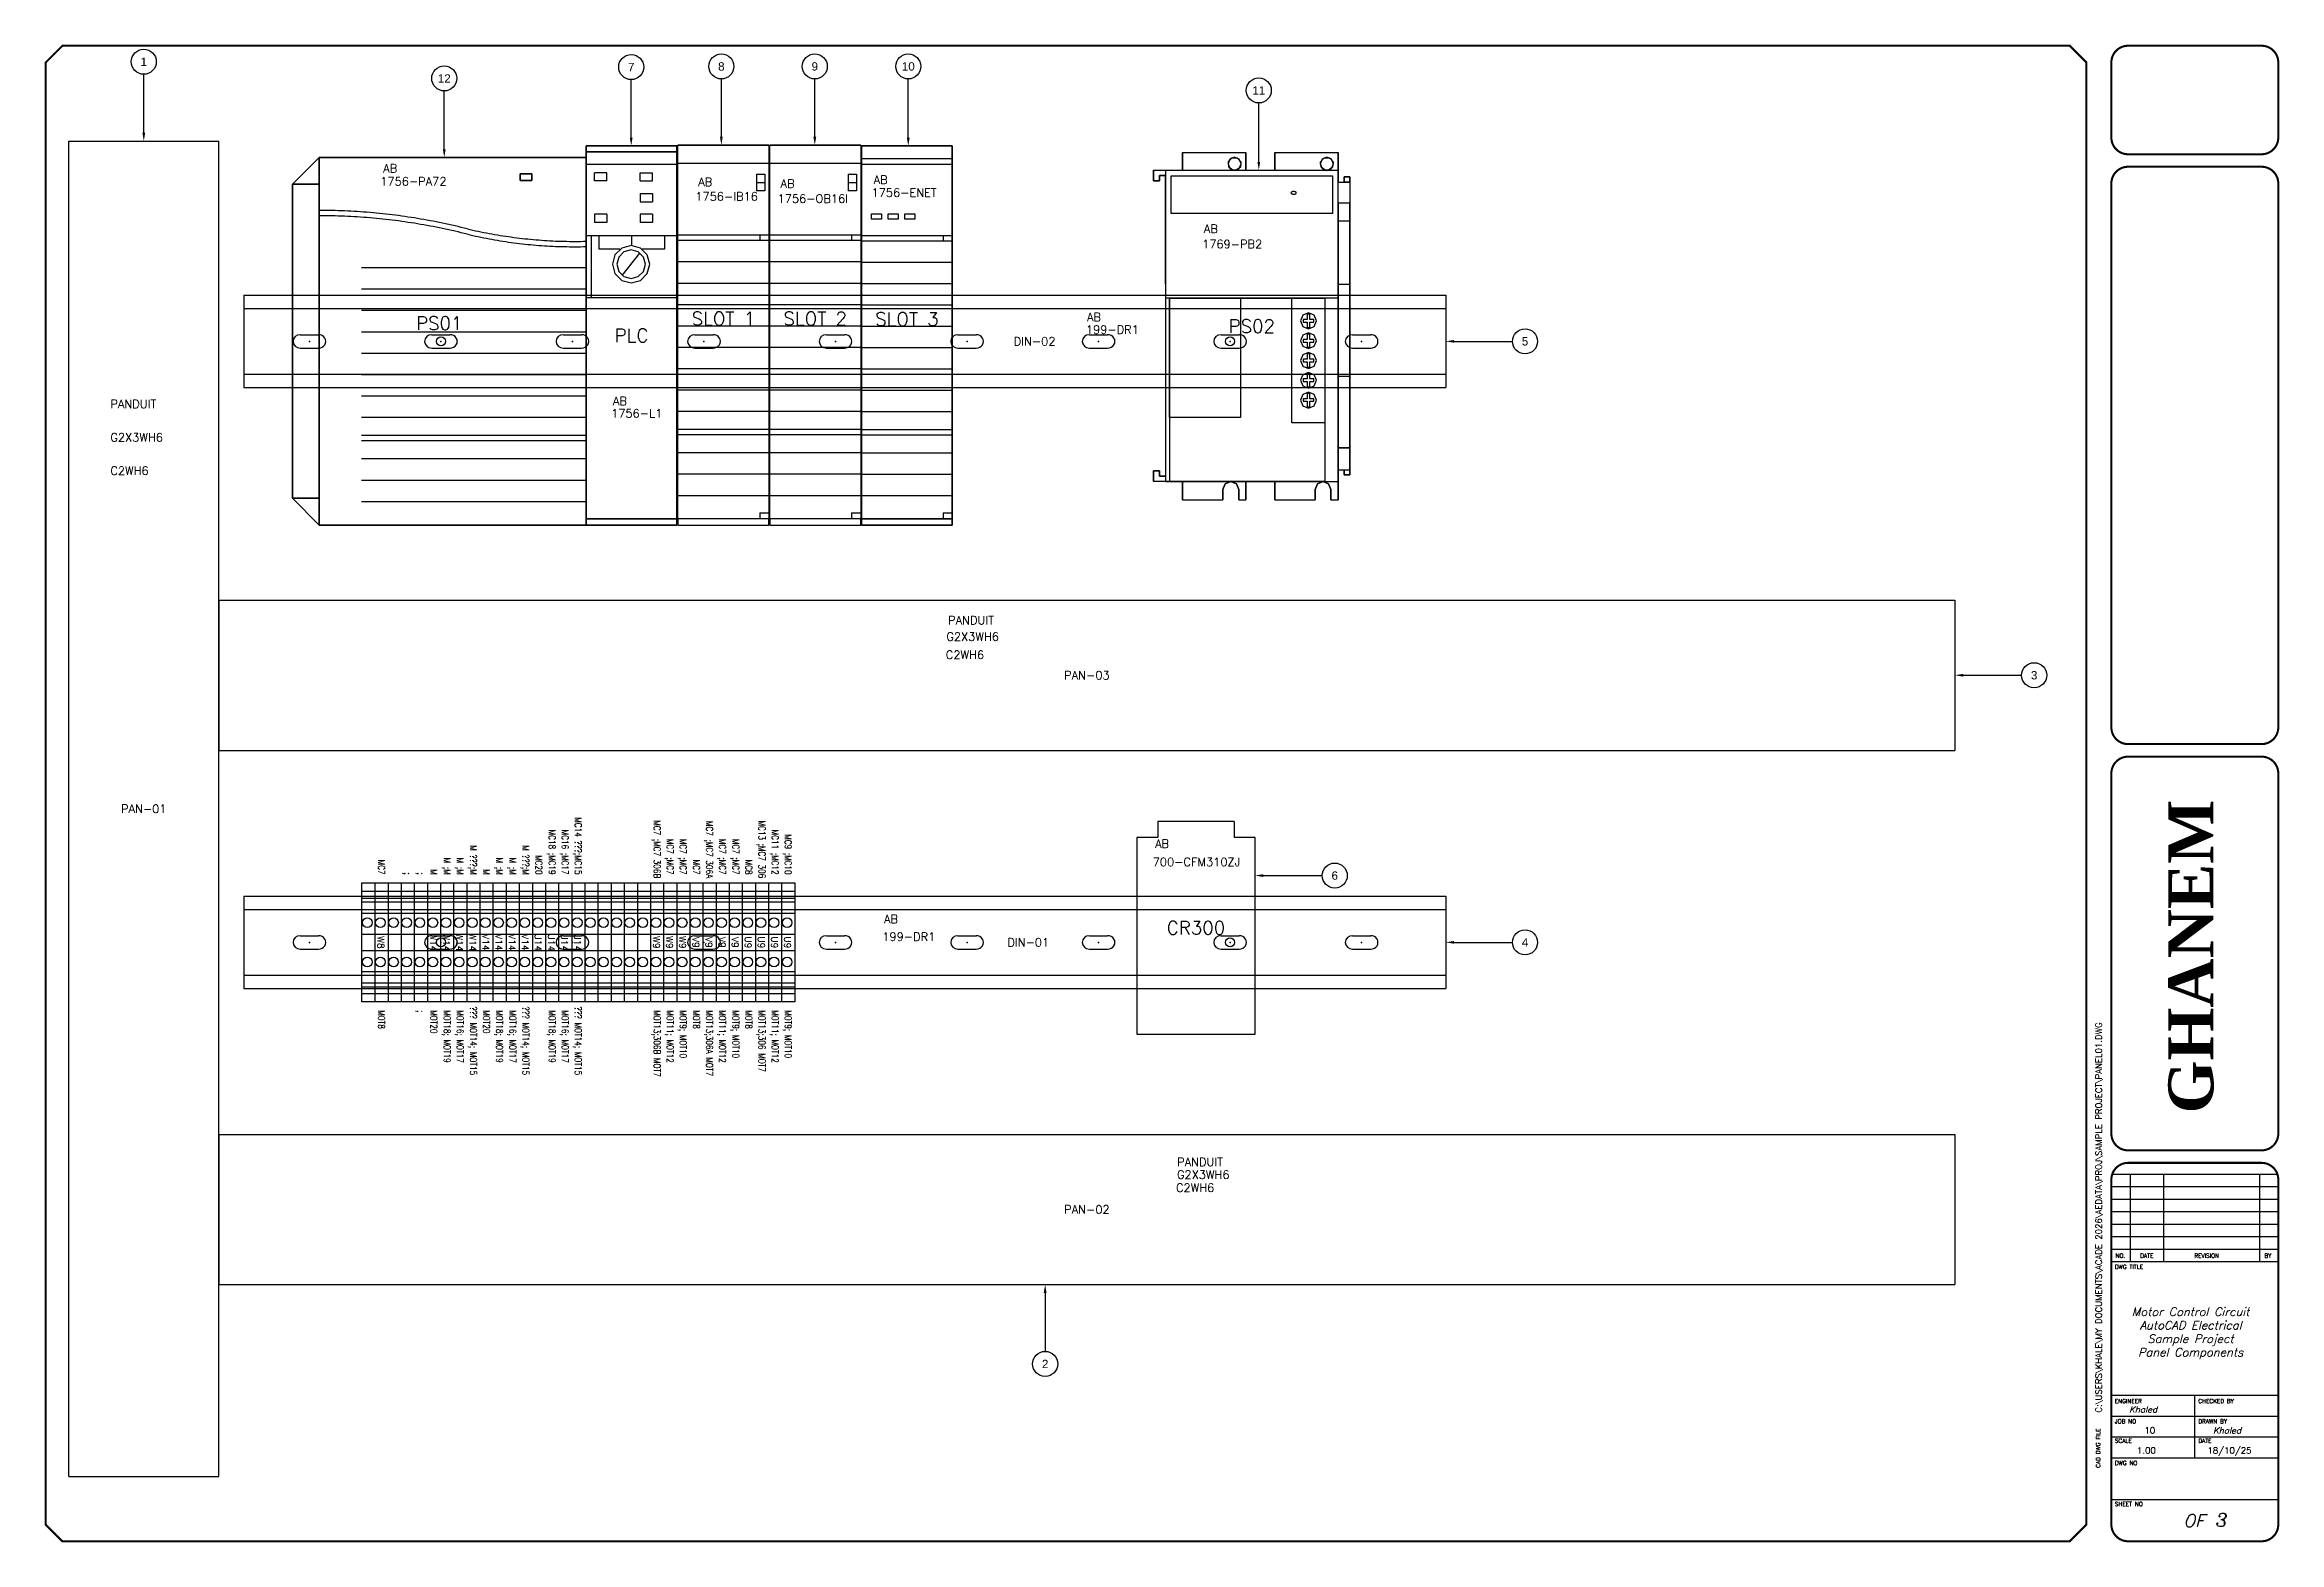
# Model space of a CAD drawing. Header units: inches. Extents: x 0 to 33.5, y 0 to 22.4.
import ezdxf
from ezdxf.enums import TextEntityAlignment as Align

# ---------------------------------------------------------------- set-up
doc = ezdxf.new("R2010")
doc.units = ezdxf.units.IN
doc.header["$MEASUREMENT"] = 0
doc.set_wipeout_variables(frame=1)
for name, color, linetype in [('PASSY', 134, 'Continuous'), ('PBAL', 52, 'Continuous'), ('PCAT', 9, 'Continuous'), ('PITEM', 20, 'Continuous'), ('PMFG', 9, 'Continuous'), ('PSYMS', 7, 'Continuous'), ('PTAG', 150, 'Continuous'), ('PTERM', 4, 'Continuous'), ('PWIRE', 84, 'Continuous'), ('TITLE', 7, 'Continuous')]:
    doc.layers.add(name, color=color, linetype=linetype)
doc.styles.add('ITALIC', font='ITALIC')
doc.styles.add('SIMPLEX', font='SIMPLEX')
doc.styles.get("Standard").update_dxf_attribs({"font": 'arial.ttf'})
doc.styles.add('WD', font='romans.shx')

# ---------------------------------------------------------------- blocks, each defined once
blk = doc.blocks.new('LOGO')
at = {"insert": (-12.1, 64.5), "char_height": 30, "width": 198.537, "attachment_point": 1}
blk.add_mtext('{\\fTimes New Roman|b1|i0|c0|p18;GHANEM}', dxfattribs=at)
blk = doc.blocks.new('Drawing01')
at = {"layer": 'TITLE'}
for p, q in [((30.594, 22.177), (30.594, 20.781)), ((30.969, 5.531), (33.469, 5.531)), ((31.25, 5.531), (31.25, 4.219)), ((31.75, 5.531), (31.75, 4.219)), ((33.188, 5.531), (33.188, 4.219)), ((30.969, 5.344), (33.469, 5.344)), ((30.969, 5.156), (33.469, 5.156)), ((30.969, 4.969), (33.469, 4.969)), ((30.969, 4.781), (33.469, 4.781)), ((30.969, 4.594), (33.469, 4.594)), ((30.969, 4.406), (33.469, 4.406)), ((30.969, 4.219), (33.469, 4.219)), ((30.594, 0.281), (30.594, 2.214)), ((30.969, 2.219), (33.469, 2.219)), ((32.219, 1.281), (32.219, 2.219)), ((30.969, 1.906), (33.469, 1.906)), ((30.969, 1.594), (33.469, 1.594)), ((30.969, 1.281), (33.469, 1.281)), ((30.969, 0.656), (33.469, 0.656))]:
    blk.add_line(p, q, dxfattribs=at)
at = {"layer": 'TITLE', "const_width": 0.0312}
blk.add_lwpolyline([(30.594, 0.281), (30.594, 22.177), (30.344, 22.427), (0.281, 22.427), (0.031, 22.177), (0.031, 0.281), (0.281, 0.031), (30.344, 0.031)], close=True, dxfattribs=at)
for points in [[(31.219, 22.427, 0.414214), (30.969, 22.177, 0.414214)], [(33.469, 22.177, 0.414214), (33.219, 22.427, 0.414214)], [(30.969, 21.052, 0.414214), (31.219, 20.802, 0.414214)], [(33.219, 20.802, 0.414214), (33.469, 21.052, 0.414214)], [(31.219, 20.615, 0.414214), (30.969, 20.365, 0.414214)], [(33.469, 20.365, 0.414214), (33.219, 20.615, 0.414214)], [(30.969, 12.219, 0.414214), (31.219, 11.969, 0.414214)], [(33.219, 11.969, 0.414214), (33.469, 12.219, 0.414214)], [(31.219, 11.781, 0.414214), (30.969, 11.531, 0.414214)], [(33.469, 11.531, 0.414214), (33.219, 11.781, 0.414214)], [(30.969, 6.135, 0.414214), (31.219, 5.885, 0.414214)], [(33.219, 5.885, 0.414214), (33.469, 6.135, 0.414214)], [(31.219, 5.698, 0.414214), (30.969, 5.448, 0.414214)], [(33.469, 5.448, 0.414214), (33.219, 5.698, 0.414214)], [(30.969, 0.281, 0.414214), (31.219, 0.031, 0.414214)], [(33.219, 0.031, 0.414214), (33.469, 0.281, 0.414214)]]:
    blk.add_lwpolyline(points, format="xyb", dxfattribs=at)
for points in [[(33.219, 22.427), (31.219, 22.427)], [(30.969, 22.177), (30.969, 21.052)], [(33.469, 22.177), (33.469, 21.052)], [(33.219, 20.802), (31.219, 20.802)], [(33.219, 20.615), (31.219, 20.615)], [(30.969, 20.365), (30.969, 12.219)], [(33.469, 20.365), (33.469, 12.219)], [(31.219, 11.969), (33.219, 11.969)], [(31.219, 11.781), (33.219, 11.781)], [(31.219, 5.885), (33.219, 5.885)], [(31.219, 5.698), (33.219, 5.698)], [(30.969, 5.448), (30.969, 0.281)], [(33.469, 5.448), (33.469, 0.281)], [(31.219, 0.031), (33.219, 0.031)]]:
    blk.add_lwpolyline(points, dxfattribs=at)
at = {"layer": 'TITLE', "color": 7, "const_width": 0.0312}
for points in [[(30.969, 11.531), (30.969, 6.135)], [(33.469, 11.531), (33.469, 6.135)]]:
    blk.add_lwpolyline(points, dxfattribs=at)
at = {"xscale": 0.02250000000000085, "yscale": 0.02250000000000085, "zscale": 0.02250000000000085, "rotation": 90}
blk.add_blockref('LOGO', (33.273, 6.71), dxfattribs=at)
at = {"layer": 'TITLE', "color": 1, "style": 'SIMPLEX'}
for s, p in [('DWG TITLE', (31.021, 4.109)), ('ENGINEER', (31.021, 2.099)), ('CHECKED BY', (32.271, 2.099)), ('JOB NO', (31.021, 1.797)), ('DRAWN BY', (32.271, 1.797)), ('SCALE', (31.021, 1.505)), ('DATE', (32.271, 1.505)), ('DWG NO', (31.021, 1.172)), ('SHEET NO', (31.021, 0.557))]:
    blk.add_text(s, height=0.0625, dxfattribs=at).set_placement(p)
at = {"layer": 'TITLE', "color": 1}
for s, height, style, p in [('NO.', 0.0625, 'SIMPLEX', (31.104, 4.307)), ('DATE', 0.0625, 'SIMPLEX', (31.5, 4.307)), ('REVISION', 0.0625, 'SIMPLEX', (32.396, 4.307)), ('BY', 0.0625, 'SIMPLEX', (33.313, 4.307)), ('OF', 0.1875, 'ITALIC', (32.208, 0.339))]:
    blk.add_text(s, height=height, dxfattribs=dict(at, style=style)).set_placement(p, align=Align.MIDDLE)
at = {"layer": 'TITLE', "color": 1, "style": 'SIMPLEX'}
blk.add_text('CAD DWG FILE', height=0.0625, rotation=90, dxfattribs=at).set_placement((30.802, 1.13))
at = {"layer": 'TITLE', "color": 1, "style": 'ITALIC'}
for tag, height, p in [('TITLE#1', 0.125, (32.156, 3.406)), ('TITLE#2', 0.125, (32.156, 3.204)), ('TITLE#3', 0.125, (32.156, 3.001)), ('TITLE#4', 0.125, (32.156, 2.799)), ('DWG#', 0.2, (32.156, 0.826))]:
    blk.add_attdef(tag, text='', height=height, dxfattribs=at).set_placement(p, align=Align.CENTER)
at = {"layer": 'TITLE', "color": 1, "style": 'SIMPLEX'}
blk.add_attdef('CAD#', (30.826, 1.958), '', height=0.0938, rotation=90, dxfattribs=at)
at = {"layer": 'TITLE', "color": 1}
for tag, p, height, style in [('ENGINEER', (31.237, 1.958), 0.0938, 'ITALIC'), ('CHKDBY', (32.424, 1.958), 0.0938, 'ITALIC'), ('JOB#', (31.464, 1.644), 0.0938, 'SIMPLEX'), ('DRAWNBY', (32.494, 1.644), 0.0938, 'ITALIC'), ('SCALE', (31.353, 1.344), 0.0938, 'SIMPLEX'), ('DATE', (32.408, 1.344), 0.0938, 'SIMPLEX'), ('SHTS', (32.532, 0.25), 0.2, 'ITALIC')]:
    blk.add_attdef(tag, p, '', height=height, dxfattribs=dict(at, style=style))
at = {"layer": 'TITLE', "color": 1, "style": 'ITALIC'}
blk.add_attdef('SH#', text='', height=0.2, dxfattribs=at).set_placement((31.881, 0.25), align=Align.RIGHT)
at = {"layer": 'TITLE', "color": 7, "flags": 9}
blk.add_attdef('WD_TB', (31.219, 0.031), '', height=0.125, dxfattribs=at)
blk = doc.blocks.new('ABTBC060')
at = {"style": 'WD', "flags": 1}
for tag, height, p in [('INST', 0.125, (0, 0.384)), ('LOC', 0.125, (0, 0.207)), ('ASSYCODE', 0.05, (0, -0.568)), ('FP', 0.05, (0, -0.483)), ('FPT', 0.05, (0.141, -0.483))]:
    blk.add_attdef(tag, text='', height=height, dxfattribs=at).set_placement(p, align=Align.CENTER)
blk.add_wipeout([(-0.89, 0), (-0.89, -0.197), (0.89, -0.197), (0.89, 0)])
for p, q in [((-0.768, -0.197), (-0.768, 0)), ((-0.664, -0.197), (-0.664, 0)), ((-0.605, -0.197), (-0.605, 0)), ((-0.436, -0.197), (-0.436, 0)), ((-0.122, -0.197), (-0.122, 0)), ((-0.122, -0.197), (-0.122, 0)), ((0.122, -0.197), (0.122, 0)), ((0.435, -0.197), (0.435, 0)), ((0.605, -0.197), (0.605, 0)), ((0.664, -0.197), (0.664, 0)), ((0.768, -0.197), (0.768, 0))]:
    blk.add_line(p, q)
blk.add_lwpolyline([(-0.89, 0), (0.89, 0), (0.89, -0.197), (-0.89, -0.197)], close=True)
for centre in [(-0.295, -0.114), (0.295, -0.114)]:
    blk.add_circle(centre, 0.0719)
for tag, height, p in [('P_TAGSTRIP', 0.125, (0, 0.031)), ('MFG', 0.05, (0, -0.269)), ('CAT', 0.05, (0, -0.34)), ('WDBLKNAM', 0.05, (0, -0.412))]:
    blk.add_attdef(tag, text='', height=height, dxfattribs=at).set_placement(p, align=Align.CENTER)
at = {"style": 'WD', "width": 0.8}
blk.add_attdef('WIRENOL', text='', height=0.1, dxfattribs=at).set_placement((-0.96, -0.098), align=Align.MIDDLE_RIGHT)
at = {"style": 'WD', "flags": 1}
blk.add_attdef('TERMDESCL', text='', height=0.05, dxfattribs=at).set_placement((-0.958, -0.213), align=Align.MIDDLE_RIGHT)
at = {"style": 'WD'}
for tag in ['WIRENO', 'TERM']:
    blk.add_attdef(tag, text='', height=0.1, dxfattribs=at).set_placement((0, -0.108), align=Align.MIDDLE_CENTER)
at = {"style": 'WD', "flags": 1}
blk.add_attdef('TERMDESCR', text='', height=0.05, dxfattribs=at).set_placement((0.96, -0.213), align=Align.MIDDLE_LEFT)
at = {"style": 'WD', "width": 0.8}
blk.add_attdef('WIRENOR', text='', height=0.1, dxfattribs=at).set_placement((0.96, -0.098), align=Align.MIDDLE_LEFT)
blk = doc.blocks.new('PNLCF2')
at = {"layer": 'PBAL'}
blk.add_circle((0, 0.1875), 0.1875, dxfattribs=at)
at = {"layer": 'PITEM'}
blk.add_attdef('B_ITEM', text='', height=0.125, dxfattribs=at).set_placement((0, 0.1875), align=Align.MIDDLE)
blk = doc.blocks.new('PNLD03')
at = {"layer": 'PBAL'}
blk.add_circle((0, -0.1875), 0.1875, dxfattribs=at)
at = {"layer": 'PITEM'}
blk.add_attdef('B_ITEM', text='', height=0.125, dxfattribs=at).set_placement((0, -0.1875), align=Align.MIDDLE)
blk = doc.blocks.new('PNLD11')
at = {"layer": 'PBAL'}
blk.add_circle((0.1875, 0), 0.1875, dxfattribs=at)
at = {"layer": 'PITEM'}
blk.add_attdef('B_ITEM', text='', height=0.125, dxfattribs=at).set_placement((0.1875, 0), align=Align.MIDDLE)
blk = doc.blocks.new('PNLD1F')
at = {"layer": 'PBAL'}
blk.add_circle((0.1875, 0), 0.1875, dxfattribs=at)
at = {"layer": 'PITEM'}
blk.add_attdef('B_ITEM', text='', height=0.125, dxfattribs=at).set_placement((0.1875, 0), align=Align.MIDDLE)
blk = doc.blocks.new('PNLD2D')
at = {"layer": 'PBAL'}
blk.add_circle((0.1875, 0), 0.1875, dxfattribs=at)
at = {"layer": 'PITEM'}
blk.add_attdef('B_ITEM', text='', height=0.125, dxfattribs=at).set_placement((0.1875, 0), align=Align.MIDDLE)
blk = doc.blocks.new('PNLD3B')
at = {"layer": 'PBAL'}
blk.add_circle((0.1875, 0), 0.1875, dxfattribs=at)
at = {"layer": 'PITEM'}
blk.add_attdef('B_ITEM', text='', height=0.125, dxfattribs=at).set_placement((0.1875, 0), align=Align.MIDDLE)
blk = doc.blocks.new('PNLD49')
at = {"layer": 'PBAL'}
blk.add_circle((0, 0.1875), 0.1875, dxfattribs=at)
at = {"layer": 'PITEM'}
blk.add_attdef('B_ITEM', text='', height=0.125, dxfattribs=at).set_placement((0, 0.1875), align=Align.MIDDLE)
blk = doc.blocks.new('PNLD57')
at = {"layer": 'PBAL'}
blk.add_circle((0, 0.1875), 0.1875, dxfattribs=at)
at = {"layer": 'PITEM'}
blk.add_attdef('B_ITEM', text='', height=0.125, dxfattribs=at).set_placement((0, 0.1875), align=Align.MIDDLE)
blk = doc.blocks.new('PNLD65')
at = {"layer": 'PBAL'}
blk.add_circle((0, 0.1875), 0.1875, dxfattribs=at)
at = {"layer": 'PITEM'}
blk.add_attdef('B_ITEM', text='', height=0.125, dxfattribs=at).set_placement((0, 0.1875), align=Align.MIDDLE)
blk = doc.blocks.new('PNLD7E')
at = {"layer": 'PBAL'}
blk.add_circle((0, 0.1875), 0.1875, dxfattribs=at)
at = {"layer": 'PITEM'}
blk.add_attdef('B_ITEM', text='', height=0.125, dxfattribs=at).set_placement((0, 0.1875), align=Align.MIDDLE)
blk = doc.blocks.new('PNLD8C')
at = {"layer": 'PBAL'}
blk.add_circle((0, 0.1875), 0.1875, dxfattribs=at)
at = {"layer": 'PITEM'}
blk.add_attdef('B_ITEM', text='', height=0.125, dxfattribs=at).set_placement((0, 0.1875), align=Align.MIDDLE)
blk = doc.blocks.new('PNLD9A')
at = {"layer": 'PBAL'}
blk.add_circle((0, 0.1875), 0.1875, dxfattribs=at)
at = {"layer": 'PITEM'}
blk.add_attdef('B_ITEM', text='', height=0.125, dxfattribs=at).set_placement((0, 0.1875), align=Align.MIDDLE)
blk = doc.blocks.new('VDIN4FB')
for p, q in [((-1.125, 0), (-1.125, 20)), ((-1.125, 20), (1.125, 20)), ((1.125, 0), (1.125, 20)), ((-1.125, 0), (1.125, 0))]:
    blk.add_line(p, q)
blk = doc.blocks.new('ABCMA180')
for points in [[(-4.4, 5.102), (-4, 5.502)], [(-4, 5.502), (-4, 5.102), (-4.4, 5.102)], [(-4, 5.502), (-4.4, 5.102)], [(0, 5.502), (0, 0), (-4, 0), (-4, 5.502), (0, 5.502), (0, 5.502)], [(-4, 5.502), (-4, 0), (0, 0), (0, 5.502), (-4, 5.502), (-4, 5.502)], [(-4, 0), (-4, 5.502)], [(-4, 0), (-4, 5.502)], [(-4, 0), (-4, 5.502)], [(-4, 5.502), (-4, 0)], [(0, 5.502), (0, 0), (-4, 0)], [(-4, 5.502), (-4, 0), (0, 0)], [(-4, 5.502), (0, 5.502)], [(0, 5.502), (-4, 5.502)], [(0, 5.502), (-4, 5.502)], [(-4, 5.502), (0, 5.502)], [(-4, 5.102), (-4, 5.502)], [(0, 5.502), (0, 0)], [(0, 0), (0, 5.502)], [(-4.4, 0.4), (-4.4, 5.102)], [(-4.4, 5.102), (-4.4, 0.4)], [(-4, 5.102), (-4, 0.4), (-4.4, 0.4)], [(-4.4, 5.102), (-4.4, 0.4), (-4, 0.4)], [(-4.4, 5.102), (-4, 5.102)], [(-4, 5.102), (-4.4, 5.102)], [(-4, 5.102), (-4.4, 5.102)], [(-4.4, 5.102), (-4, 5.102)], [(-4.4, 5.102), (-4, 5.102)], [(-4, 0.4), (-4, 5.102)], [(-0.989, 5.16), (-0.989, 5.26)], [(-0.989, 5.26), (-0.989, 5.16)], [(-0.989, 5.26), (-0.814, 5.26)], [(-0.814, 5.26), (-0.814, 5.16), (-0.989, 5.16)], [(-0.814, 5.26), (-0.989, 5.26)], [(-0.989, 5.26), (-0.989, 5.16), (-0.814, 5.16)], [(-0.814, 5.16), (-0.989, 5.16)], [(-0.989, 5.16), (-0.814, 5.16)], [(-0.814, 5.16), (-0.814, 5.26)], [(-1.778, 4.434), (-1.825, 4.446), (-1.871, 4.457), (-1.918, 4.468), (-1.964, 4.479), (-2.011, 4.49), (-2.058, 4.5), (-2.104, 4.51), (-2.151, 4.52), (-2.198, 4.53), (-2.245, 4.539), (-2.291, 4.548), (-2.338, 4.557), (-2.385, 4.566), (-2.432, 4.574), (-2.479, 4.582), (-2.527, 4.59), (-2.573, 4.598), (-2.621, 4.605), (-2.668, 4.612), (-2.715, 4.619), (-2.762, 4.626), (-2.81, 4.633), (-2.857, 4.638), (-2.904, 4.645), (-2.952, 4.65), (-2.999, 4.655), (-3.047, 4.661), (-3.094, 4.666), (-3.142, 4.67), (-3.189, 4.675), (-3.237, 4.679), (-3.285, 4.683), (-3.332, 4.687), (-3.38, 4.69), (-3.427, 4.693), (-3.475, 4.696), (-3.523, 4.699), (-3.57, 4.701), (-3.618, 4.703), (-3.666, 4.705), (-3.714, 4.706), (-3.761, 4.708), (-3.809, 4.709), (-3.857, 4.71), (-3.904, 4.711), (-3.952, 4.711), (-4, 4.711)], [(-1.778, 4.354), (-1.825, 4.366), (-1.871, 4.377), (-1.918, 4.388), (-1.964, 4.399), (-2.011, 4.41), (-2.058, 4.42), (-2.104, 4.43), (-2.151, 4.44), (-2.198, 4.45), (-2.245, 4.459), (-2.291, 4.468), (-2.338, 4.477), (-2.385, 4.486), (-2.432, 4.494), (-2.479, 4.502), (-2.527, 4.51), (-2.573, 4.518), (-2.621, 4.525), (-2.668, 4.532), (-2.715, 4.539), (-2.762, 4.546), (-2.81, 4.553), (-2.857, 4.558), (-2.904, 4.565), (-2.952, 4.57), (-2.999, 4.575), (-3.047, 4.581), (-3.094, 4.586), (-3.142, 4.59), (-3.189, 4.594), (-3.237, 4.599), (-3.285, 4.603), (-3.332, 4.607), (-3.38, 4.61), (-3.427, 4.613), (-3.475, 4.616), (-3.523, 4.619), (-3.57, 4.621), (-3.618, 4.623), (-3.666, 4.625), (-3.714, 4.626), (-3.761, 4.628), (-3.809, 4.629), (-3.857, 4.63), (-3.904, 4.631), (-3.952, 4.631), (-4, 4.631)], [(-1.778, 4.434), (-1.738, 4.425), (-1.697, 4.416), (-1.657, 4.407), (-1.616, 4.398), (-1.575, 4.39), (-1.534, 4.381), (-1.493, 4.373), (-1.452, 4.366), (-1.411, 4.358), (-1.37, 4.351), (-1.329, 4.344), (-1.288, 4.337), (-1.247, 4.33), (-1.205, 4.324), (-1.164, 4.318), (-1.123, 4.313), (-1.081, 4.307), (-1.04, 4.301), (-0.999, 4.296), (-0.957, 4.292), (-0.916, 4.287), (-0.875, 4.283), (-0.833, 4.279), (-0.791, 4.275), (-0.75, 4.271), (-0.708, 4.268), (-0.667, 4.265), (-0.625, 4.262), (-0.583, 4.259), (-0.542, 4.257), (-0.5, 4.255), (-0.459, 4.253), (-0.417, 4.252), (-0.375, 4.25), (-0.333, 4.249), (-0.292, 4.249), (-0.25, 4.248), (-0.208, 4.248), (-0.167, 4.247), (-0.125, 4.248), (-0.083, 4.248), (-0.041, 4.249), (0, 4.25)], [(-1.778, 4.354), (-1.738, 4.345), (-1.697, 4.336), (-1.657, 4.327), (-1.616, 4.318), (-1.575, 4.31), (-1.534, 4.301), (-1.493, 4.293), (-1.452, 4.286), (-1.411, 4.278), (-1.37, 4.271), (-1.329, 4.264), (-1.288, 4.257), (-1.247, 4.25), (-1.205, 4.244), (-1.164, 4.238), (-1.123, 4.232), (-1.081, 4.227), (-1.04, 4.221), (-0.999, 4.216), (-0.957, 4.212), (-0.916, 4.207), (-0.875, 4.203), (-0.833, 4.199), (-0.791, 4.195), (-0.75, 4.191), (-0.708, 4.188), (-0.667, 4.185), (-0.625, 4.182), (-0.583, 4.179), (-0.542, 4.177), (-0.5, 4.175), (-0.459, 4.173), (-0.417, 4.172), (-0.375, 4.17), (-0.333, 4.169), (-0.292, 4.169), (-0.25, 4.168), (-0.208, 4.168), (-0.167, 4.167), (-0.125, 4.168), (-0.083, 4.168), (-0.041, 4.169), (0, 4.17)], [(0, 3.85), (-3.363, 3.85)], [(0, 3.53), (-3.363, 3.53)], [(0, 3.21), (-3.363, 3.21)], [(0, 2.889), (-3.363, 2.889)], [(0, 2.569), (-3.363, 2.569)], [(0, 2.249), (-3.363, 2.249)], [(0, 1.929), (-3.363, 1.929)], [(0, 1.609), (-3.363, 1.609)], [(0, 1.339), (-3.363, 1.339)], [(0, 1.259), (-3.363, 1.259)], [(0, 0.989), (-3.363, 0.989)], [(-4, 0), (-4.4, 0.4)], [(-4.4, 0.4), (-4, 0)], [(-4, 0.4), (-4, 0), (-4.4, 0.4)], [(-4.4, 0.4), (-4, 0)], [(-4, 0.4), (-4.4, 0.4)], [(-4.4, 0.4), (-4, 0.4)], [(-4.4, 0.4), (-4, 0.4)], [(-4, 0.4), (-4.4, 0.4)], [(-4, 0), (-4, 0.4)], [(0, 0.668), (-3.363, 0.668)], [(0, 0.348), (-3.363, 0.348)], [(0, 0), (-4, 0)], [(-4, 0), (0, 0)], [(0, 0), (-4, 0)], [(0, 0), (-4, 0)]]:
    blk.add_lwpolyline(points)
blk = doc.blocks.new('HDIN5AE')
for p, q in [((0, 0.69), (18, 0.69)), ((0, 0.69), (0, -0.69)), ((18, 0.69), (18, -0.69)), ((0, 0.49), (18, 0.49)), ((0.844, 0.1), (1.116, 0.1)), ((2.814, 0.1), (3.086, 0.1)), ((4.784, 0.1), (5.056, 0.1)), ((6.754, 0.1), (7.026, 0.1)), ((8.724, 0.1), (8.996, 0.1)), ((10.694, 0.1), (10.966, 0.1)), ((12.664, 0.1), (12.936, 0.1)), ((14.634, 0.1), (14.906, 0.1)), ((16.604, 0.1), (16.876, 0.1)), ((0.844, -0.1), (1.116, -0.1)), ((2.814, -0.1), (3.086, -0.1)), ((4.784, -0.1), (5.056, -0.1)), ((6.754, -0.1), (7.026, -0.1)), ((8.724, -0.1), (8.996, -0.1)), ((10.694, -0.1), (10.966, -0.1)), ((12.664, -0.1), (12.936, -0.1)), ((14.634, -0.1), (14.906, -0.1)), ((16.604, -0.1), (16.876, -0.1)), ((0, -0.49), (18, -0.49)), ((0, -0.69), (18, -0.69))]:
    blk.add_line(p, q)
for centre in [(2.95, 0), (14.77, 0)]:
    blk.add_circle(centre, 0.068)
for centre, start_param, end_param in [((0.844, 0), 1.570796, 4.712386), ((1.116, 0), 4.712386, 7.853986), ((2.814, 0), 1.570796, 4.712386), ((3.086, 0), 4.712386, 7.853986), ((4.784, 0), 1.570796, 4.712386), ((5.056, 0), 4.712386, 7.853986), ((6.754, 0), 1.570796, 4.712386), ((7.026, 0), 4.712386, 7.853986), ((8.724, 0), 1.570796, 4.712386), ((8.996, 0), 4.712386, 7.853986), ((10.694, 0), 1.570796, 4.712386), ((10.966, 0), 4.712386, 7.853986), ((12.664, 0), 1.570796, 4.712386), ((12.936, 0), 4.712386, 7.853986), ((14.634, 0), 1.570796, 4.712386), ((14.906, 0), 4.712386, 7.853986), ((16.604, 0), 1.570796, 4.712386), ((16.876, 0), 4.712386, 7.853986)]:
    blk.add_ellipse(centre, major_axis=(0.109, 0), ratio=0.917668, start_param=start_param, end_param=end_param)
for p in [(0.98, 0), (2.95, 0), (4.92, 0), (6.89, 0), (8.86, 0), (10.83, 0), (12.8, 0), (14.77, 0), (16.74, 0)]:
    blk.add_point(p)
at = {"flags": 11}
for p in [(2.95, 0), (14.77, 0)]:
    blk.add_attdef('NC', text='', height=0.01, rotation=270, dxfattribs=at).set_placement(p, align=Align.MIDDLE)
blk = doc.blocks.new('ABIPA140')
for points in [[(0, 0.091), (0, 5.677)], [(0, 5.677), (0, 0.091)], [(1.359, 5.677), (1.359, 0.091), (0, 0.091)], [(0, 5.677), (0, 0.091), (1.359, 0.091)], [(1.359, 5.677), (0, 5.677)], [(0, 5.677), (1.359, 5.677)], [(1.359, 5.586), (1.359, 5.677), (0, 5.677)], [(0, 5.586), (0, 5.677), (1.359, 5.677)], [(0, 5.677), (1.359, 5.677)], [(1.359, 5.677), (0, 5.677)], [(0, 5.677), (0, 5.586)], [(0, 5.586), (0, 5.677)], [(0, 5.586), (1.359, 5.586)], [(1.359, 5.586), (0, 5.586)], [(1.359, 5.401), (0, 5.401)], [(1.359, 0.091), (1.359, 5.677)], [(1.359, 5.677), (1.359, 5.586)], [(0.124, 5.152), (0.124, 5.276)], [(0.311, 5.276), (0.124, 5.276)], [(0.311, 5.152), (0.124, 5.152)], [(0.311, 5.152), (0.311, 5.276)], [(0.81, 5.152), (0.81, 5.276)], [(0.81, 5.276), (0.996, 5.276)], [(0.81, 5.152), (0.996, 5.152)], [(0.996, 5.152), (0.996, 5.276)], [(0.81, 4.965), (0.996, 4.965)], [(0.81, 4.965), (0.996, 4.965)], [(0.81, 4.965), (0.81, 4.84)], [(0.81, 4.84), (0.996, 4.84)], [(0.996, 4.965), (0.996, 4.84)], [(0.124, 4.654), (0.124, 4.529)], [(0.311, 4.654), (0.124, 4.654)], [(0.311, 4.529), (0.124, 4.529)], [(0.311, 4.654), (0.311, 4.529)], [(0.81, 4.654), (0.81, 4.529)], [(0.996, 4.654), (0.81, 4.654)], [(0.996, 4.529), (0.81, 4.529)], [(0.996, 4.654), (0.996, 4.529)], [(1.359, 4.329), (0, 4.329)], [(0.075, 4.329), (0.075, 3.407)], [(0.188, 4.329), (0.188, 4.13)], [(0.507, 4.13), (0.188, 4.13)], [(0.953, 3.906), (0.915, 4.045), (0.813, 4.147), (0.673, 4.184), (0.534, 4.147), (0.431, 4.045), (0.394, 3.906), (0.431, 3.766), (0.534, 3.663), (0.673, 3.626), (0.813, 3.663), (0.915, 3.766), (0.953, 3.906), (0.953, 3.906)], [(0.888, 3.906), (0.859, 4.013), (0.78, 4.091), (0.673, 4.12), (0.566, 4.091), (0.488, 4.013), (0.458, 3.906), (0.488, 3.798), (0.566, 3.719), (0.673, 3.691), (0.78, 3.719), (0.859, 3.798), (0.888, 3.906), (0.888, 3.906)], [(0.54, 3.737), (0.806, 4.073)], [(0.68, 4.329), (0.68, 4.18)], [(1.173, 4.13), (0.84, 4.13)], [(1.173, 4.329), (1.173, 4.13)], [(0, 3.407), (1.359, 3.407)], [(0, 0.091), (1.359, 0.091)], [(1.359, 0.091), (1.359, 0), (0, 0)], [(1.359, 0.091), (0, 0.091)], [(0, 0.091), (0, 0), (1.359, 0)], [(1.359, 0.091), (0, 0.091)], [(0, 0.091), (1.359, 0.091)], [(0, 0), (0, 0.091)], [(0, 0.091), (0, 0)], [(1.359, 0), (0, 0)], [(0, 0), (1.359, 0)], [(0.46, 0), (0.39, 0), (0.361, 0)], [(0.998, 0), (0.361, 0)], [(0.998, 0), (0.361, 0)], [(0.998, 0), (0.361, 0)], [(0.998, 0), (0.361, 0)], [(0.998, 0), (0.361, 0)], [(0.998, 0), (0.361, 0)], [(0.998, 0), (0.361, 0)], [(0.998, 0), (0.361, 0)], [(0.998, 0), (0.361, 0)], [(0.998, 0), (0.361, 0)], [(0.998, 0), (0.361, 0)], [(0.985, 0), (0.374, 0)], [(0.898, 0), (0.46, 0)], [(0.998, 0), (0.969, 0), (0.898, 0)], [(1.359, 0), (1.359, 0.091)]]:
    blk.add_lwpolyline(points)
blk = doc.blocks.new('ABIOM130')
for p, q in [((1.363, 5.413), (0, 5.413)), ((1.175, 5.253), (1.175, 5.003)), ((1.175, 5.253), (1.3, 5.253)), ((1.176, 5.128), (1.301, 5.128)), ((1.3, 5.253), (1.3, 5.003)), ((1.3, 5.003), (1.175, 5.003)), ((1.363, 4.339), (0, 4.339)), ((1.363, 4.259), (0, 4.259)), ((1.225, 4.339), (1.225, 4.259)), ((1.363, 3.939), (0, 3.939)), ((1.363, 3.619), (0, 3.619)), ((1.363, 3.299), (0, 3.299)), ((1.363, 2.979), (0, 2.979)), ((1.363, 2.659), (0, 2.659)), ((1.363, 2.339), (0, 2.339)), ((1.363, 2.019), (0, 2.019)), ((1.363, 1.699), (0, 1.699)), ((1.363, 1.429), (0, 1.429)), ((1.363, 1.349), (0, 1.349)), ((1.363, 1.079), (0, 1.079)), ((1.363, 0.759), (0, 0.759)), ((1.363, 0.439), (0, 0.439)), ((1.363, 0.091), (0, 0.091)), ((0, 0.091), (0, 0)), ((0, 0), (1.363, 0)), ((1.225, 0.182), (1.225, 0.091)), ((1.225, 0.182), (1.363, 0.182)), ((1.363, 0), (1.363, 0.091))]:
    blk.add_line(p, q)
for points in [[(1.363, 5.69), (1.363, 5.69), (0, 5.69)], [(1.363, 5.69), (1.363, 0.091), (0, 0.091), (0, 5.69)]]:
    blk.add_3dface(points)
blk = doc.blocks.new('ABIOM020')
for p, q in [((1.363, 5.413), (0, 5.413)), ((1.175, 5.253), (1.175, 5.003)), ((1.175, 5.253), (1.3, 5.253)), ((1.176, 5.128), (1.301, 5.128)), ((1.3, 5.253), (1.3, 5.003)), ((1.3, 5.003), (1.175, 5.003)), ((1.363, 4.339), (0, 4.339)), ((1.363, 4.259), (0, 4.259)), ((1.225, 4.339), (1.225, 4.259)), ((1.363, 3.939), (0, 3.939)), ((1.363, 3.619), (0, 3.619)), ((1.363, 3.299), (0, 3.299)), ((1.363, 2.979), (0, 2.979)), ((1.363, 2.659), (0, 2.659)), ((1.363, 2.339), (0, 2.339)), ((1.363, 2.019), (0, 2.019)), ((1.363, 1.699), (0, 1.699)), ((1.363, 1.429), (0, 1.429)), ((1.363, 1.349), (0, 1.349)), ((1.363, 1.079), (0, 1.079)), ((1.363, 0.759), (0, 0.759)), ((1.363, 0.439), (0, 0.439)), ((1.363, 0.091), (0, 0.091)), ((0, 0.091), (0, 0)), ((0, 0), (1.363, 0)), ((1.225, 0.182), (1.225, 0.091)), ((1.225, 0.182), (1.363, 0.182)), ((1.363, 0), (1.363, 0.091))]:
    blk.add_line(p, q)
for points in [[(1.363, 5.69), (1.363, 5.69), (0, 5.69)], [(1.363, 5.69), (1.363, 0.091), (0, 0.091), (0, 5.69)]]:
    blk.add_3dface(points)
blk = doc.blocks.new('ABCMA230')
for points in [[(0, 0.091), (0, 5.677)], [(0, 5.677), (0, 0.091)], [(1.359, 5.677), (1.359, 0.091), (0, 0.091)], [(0, 5.677), (0, 0.091), (1.359, 0.091)], [(0, 5.677), (1.359, 5.677)], [(1.359, 5.677), (0, 5.677)], [(1.359, 5.481), (0, 5.481)], [(1.359, 5.401), (0, 5.401)], [(0.999, 5.677), (0.361, 5.677)], [(0.999, 5.677), (0.361, 5.677)], [(0.999, 5.677), (0.361, 5.677)], [(0.999, 5.677), (0.361, 5.677)], [(0.999, 5.677), (0.361, 5.677)], [(0.999, 5.677), (0.361, 5.677)], [(0.999, 5.677), (0.361, 5.677)], [(0.999, 5.677), (0.361, 5.677)], [(0.999, 5.677), (0.361, 5.677)], [(0.999, 5.677), (0.361, 5.677)], [(0.999, 5.677), (0.361, 5.677)], [(0.361, 5.677), (0.362, 5.677), (0.362, 5.677), (0.363, 5.677), (0.364, 5.677), (0.365, 5.677), (0.367, 5.677), (0.369, 5.677), (0.371, 5.677), (0.373, 5.677), (0.375, 5.677), (0.378, 5.677), (0.381, 5.677), (0.383, 5.677), (0.387, 5.677), (0.39, 5.677), (0.394, 5.677), (0.398, 5.677), (0.401, 5.677), (0.405, 5.677), (0.409, 5.677), (0.414, 5.677), (0.418, 5.677), (0.423, 5.677), (0.427, 5.677), (0.432, 5.677), (0.437, 5.677), (0.441, 5.677), (0.446, 5.677), (0.451, 5.677), (0.456, 5.677), (0.461, 5.677)], [(0.985, 5.677), (0.374, 5.677)], [(0.899, 5.677), (0.461, 5.677)], [(0.899, 5.677), (0.904, 5.677), (0.909, 5.677), (0.913, 5.677), (0.918, 5.677), (0.923, 5.677), (0.928, 5.677), (0.932, 5.677), (0.937, 5.677), (0.941, 5.677), (0.946, 5.677), (0.95, 5.677), (0.954, 5.677), (0.958, 5.677), (0.962, 5.677), (0.966, 5.677), (0.969, 5.677), (0.973, 5.677), (0.976, 5.677), (0.979, 5.677), (0.982, 5.677), (0.984, 5.677), (0.987, 5.677), (0.989, 5.677), (0.991, 5.677), (0.993, 5.677), (0.994, 5.677), (0.995, 5.677), (0.996, 5.677), (0.997, 5.677), (0.998, 5.677), (0.998, 5.677), (0.999, 5.677)], [(1.359, 0.091), (1.359, 5.677)], [(0.149, 4.579), (0.149, 4.658), (0.299, 4.658), (0.299, 4.579), (0.149, 4.579), (0.149, 4.579)], [(0.399, 4.579), (0.399, 4.658), (0.549, 4.658), (0.549, 4.579), (0.399, 4.579), (0.399, 4.579)], [(0.649, 4.579), (0.649, 4.658), (0.798, 4.658), (0.798, 4.579), (0.649, 4.579), (0.649, 4.579)], [(1.359, 4.329), (0, 4.329)], [(0, 0.091), (0, 4.249)], [(1.359, 4.249), (0, 4.249)], [(1.221, 4.329), (1.221, 4.249)], [(1.359, 3.93), (0, 3.93)], [(1.359, 3.611), (0, 3.611)], [(1.359, 3.292), (0, 3.292)], [(1.359, 2.972), (0, 2.972)], [(1.359, 2.653), (0, 2.653)], [(1.359, 2.334), (0, 2.334)], [(1.359, 2.014), (0, 2.014)], [(1.359, 1.695), (0, 1.695)], [(1.359, 1.426), (0, 1.426)], [(1.359, 1.346), (0, 1.346)], [(1.359, 1.077), (0, 1.077)], [(1.359, 0.757), (0, 0.757)], [(1.359, 0.438), (0, 0.438)], [(0, 0), (0, 0.091)], [(0, 0.091), (0, 0)], [(1.359, 0.091), (1.359, 0), (0, 0)], [(0, 0.091), (0, 0), (1.359, 0)], [(1.359, 0.091), (0, 0.091)], [(0, 0.091), (1.359, 0.091)], [(1.221, 0.091), (0, 0.091)], [(0, 0.091), (1.359, 0.091)], [(1.359, 0.091), (0, 0.091)], [(1.359, 0), (0, 0)], [(0, 0), (1.359, 0)], [(0.999, 0), (0.361, 0)], [(0.999, 0), (0.361, 0)], [(0.999, 0), (0.361, 0)], [(0.999, 0), (0.361, 0)], [(0.999, 0), (0.361, 0)], [(0.999, 0), (0.361, 0)], [(0.999, 0), (0.361, 0)], [(0.999, 0), (0.361, 0)], [(0.999, 0), (0.361, 0)], [(0.999, 0), (0.361, 0)], [(0.999, 0), (0.361, 0)], [(0.461, 0), (0.456, 0), (0.451, 0), (0.446, 0), (0.441, 0), (0.437, 0), (0.432, 0), (0.427, 0), (0.423, 0), (0.418, 0), (0.414, 0), (0.409, 0), (0.405, 0), (0.401, 0), (0.398, 0), (0.394, 0), (0.39, 0), (0.387, 0), (0.383, 0), (0.381, 0), (0.378, 0), (0.375, 0), (0.373, 0), (0.371, 0), (0.369, 0), (0.367, 0), (0.365, 0), (0.364, 0), (0.363, 0), (0.362, 0), (0.362, 0), (0.361, 0)], [(0.985, 0), (0.374, 0)], [(0.899, 0), (0.461, 0)], [(0.999, 0), (0.998, 0), (0.998, 0), (0.997, 0), (0.996, 0), (0.995, 0), (0.994, 0), (0.993, 0), (0.991, 0), (0.989, 0), (0.987, 0), (0.984, 0), (0.982, 0), (0.979, 0), (0.976, 0), (0.973, 0), (0.969, 0), (0.966, 0), (0.962, 0), (0.958, 0), (0.954, 0), (0.95, 0), (0.946, 0), (0.941, 0), (0.937, 0), (0.932, 0), (0.928, 0), (0.923, 0), (0.918, 0), (0.913, 0), (0.909, 0), (0.904, 0), (0.899, 0)], [(1.221, 0.182), (1.221, 0.091)], [(1.221, 0.182), (1.359, 0.182)], [(1.334, 0.091), (1.334, 0.091), (1.333, 0.091), (1.332, 0.091), (1.331, 0.091), (1.33, 0.091), (1.328, 0.091), (1.327, 0.091), (1.325, 0.091), (1.323, 0.091), (1.32, 0.091), (1.318, 0.091), (1.315, 0.091), (1.312, 0.091), (1.309, 0.091), (1.306, 0.091), (1.303, 0.091), (1.3, 0.091), (1.297, 0.091), (1.293, 0.091), (1.29, 0.091), (1.287, 0.091), (1.283, 0.091), (1.28, 0.091), (1.277, 0.091), (1.274, 0.091), (1.271, 0.091), (1.268, 0.091), (1.265, 0.091), (1.262, 0.091), (1.26, 0.091), (1.257, 0.091), (1.255, 0.091), (1.253, 0.091), (1.252, 0.091), (1.25, 0.091), (1.249, 0.091), (1.247, 0.091), (1.247, 0.091), (1.246, 0.091), (1.246, 0.091)], [(1.246, 0.091), (1.246, 0.091), (1.247, 0.091), (1.247, 0.091), (1.249, 0.091), (1.25, 0.091), (1.252, 0.091), (1.253, 0.091), (1.255, 0.091), (1.257, 0.091), (1.26, 0.091), (1.262, 0.091), (1.265, 0.091), (1.268, 0.091), (1.271, 0.091), (1.274, 0.091), (1.277, 0.091), (1.28, 0.091), (1.283, 0.091), (1.287, 0.091), (1.29, 0.091), (1.293, 0.091), (1.297, 0.091), (1.3, 0.091), (1.303, 0.091), (1.306, 0.091), (1.309, 0.091), (1.312, 0.091), (1.315, 0.091), (1.318, 0.091), (1.32, 0.091), (1.323, 0.091), (1.325, 0.091), (1.327, 0.091), (1.328, 0.091), (1.33, 0.091), (1.331, 0.091), (1.332, 0.091), (1.333, 0.091), (1.334, 0.091), (1.334, 0.091)], [(1.359, 0), (1.359, 0.091)]]:
    blk.add_lwpolyline(points)
blk = doc.blocks.new('1769-PS')
for points in [[(0.434, 4.938), (0.434, 5.202), (0.434, 4.938), (0.434, 4.938)], [(0.434, 5.202), (1.381, 5.202)], [(0.434, 5.202), (1.381, 5.202), (1.381, 4.938), (1.816, 4.938), (1.816, 5.202), (2.763, 5.202), (2.763, 4.76), (2.851, 4.76), (2.851, 4.839), (2.94, 4.839)], [(1.311, 5.033), (1.282, 5.103), (1.212, 5.132), (1.143, 5.103), (1.114, 5.033), (1.143, 4.964), (1.212, 4.935), (1.282, 4.964), (1.311, 5.033), (1.311, 5.033)], [(1.188, 4.938), (1.126, 4.986), (1.119, 5.066), (1.173, 5.124), (1.252, 5.124), (1.306, 5.066), (1.299, 4.986), (1.236, 4.938)], [(1.236, 4.938), (1.381, 4.938), (1.381, 5.202)], [(1.816, 5.202), (2.763, 5.202)], [(1.816, 5.202), (1.816, 4.938), (2.57, 4.938)], [(2.693, 5.033), (2.664, 5.103), (2.594, 5.132), (2.524, 5.103), (2.495, 5.033), (2.524, 4.964), (2.594, 4.935), (2.664, 4.964), (2.693, 5.033), (2.693, 5.033)], [(2.57, 4.938), (2.507, 4.986), (2.501, 5.066), (2.554, 5.124), (2.633, 5.124), (2.687, 5.066), (2.681, 4.986), (2.618, 4.938)], [(2.618, 4.938), (2.763, 4.938), (2.763, 5.202)], [(0, 4.78), (0, 4.938), (0, 4.78), (0, 4.78)], [(0, 4.938), (0.434, 4.938)], [(0, 4.938), (0.177, 4.938)], [(0.089, 4.78), (0, 4.78), (0.089, 4.78), (0.089, 4.78)], [(0.177, 4.859), (0.089, 4.859), (0.177, 4.859), (0.177, 4.859)], [(0.089, 4.859), (0.089, 4.78), (0.089, 4.859), (0.089, 4.859)], [(0.177, 4.938), (2.763, 4.938)], [(0.177, 4.938), (0.177, 4.859)], [(0.177, 4.938), (0.177, 0.276), (2.763, 0.276)], [(0.177, 3.239), (0.177, 4.859)], [(0.261, 4.854), (2.679, 4.854), (2.679, 4.291), (0.261, 4.291), (0.261, 4.854), (0.261, 4.854)], [(0.434, 4.938), (1.188, 4.938)], [(1.236, 4.938), (1.188, 4.938)], [(1.188, 4.938), (1.236, 4.938)], [(2.618, 4.938), (2.57, 4.938)], [(2.57, 4.938), (2.618, 4.938)], [(2.763, 0.276), (2.763, 4.938)], [(2.763, 4.444), (2.763, 4.76)], [(2.763, 4.76), (2.94, 4.76)], [(2.94, 4.839), (2.851, 4.839), (2.851, 4.76)], [(2.94, 4.76), (2.851, 4.76)], [(2.94, 4.839), (2.94, 3.229)], [(2.94, 4.76), (2.94, 4.839)], [(2.94, 4.76), (2.94, 4.444)], [(2.057, 4.599), (2.058, 4.595), (2.06, 4.592), (2.064, 4.588), (2.069, 4.585), (2.074, 4.583), (2.081, 4.581), (2.088, 4.58), (2.095, 4.579), (2.103, 4.579), (2.11, 4.58), (2.117, 4.581), (2.123, 4.584), (2.128, 4.587), (2.132, 4.59), (2.135, 4.593), (2.136, 4.597), (2.136, 4.601), (2.135, 4.604), (2.132, 4.608), (2.128, 4.611), (2.123, 4.614), (2.117, 4.616), (2.11, 4.617), (2.103, 4.618), (2.095, 4.619), (2.088, 4.618), (2.081, 4.617), (2.074, 4.615), (2.069, 4.612), (2.064, 4.61), (2.06, 4.606), (2.058, 4.602), (2.057, 4.599), (2.057, 4.599)], [(2.94, 4.444), (2.763, 4.444), (2.763, 4.177)], [(2.94, 4.444), (2.763, 4.444)], [(2.94, 4.177), (2.94, 4.444)], [(2.94, 4.177), (2.763, 4.177), (2.763, 0.78)], [(2.94, 4.177), (2.763, 4.177)], [(2.94, 0.78), (2.94, 4.177)], [(2.763, 3.022), (0.177, 3.022)], [(2.565, 1.155), (2.072, 1.155), (2.072, 3.022), (1.302, 3.022), (1.302, 1.235), (0.237, 1.235)], [(0.237, 3.022), (1.302, 3.022)], [(0.237, 1.235), (0.237, 3.022)], [(0.237, 3.022), (0.237, 0.276)], [(0.237, 3.022), (2.565, 3.022)], [(1.302, 3.022), (1.302, 1.235)], [(2.072, 1.155), (2.072, 3.022)], [(2.072, 3.022), (2.565, 3.022)], [(2.565, 3.022), (2.565, 0.276)], [(2.565, 3.022), (2.565, 1.155)], [(2.763, 3.229), (2.763, 3.239)], [(2.94, 3.229), (2.763, 3.229), (2.763, 3.239)], [(2.94, 3.229), (2.763, 3.229)], [(2.94, 3.229), (2.94, 1.847)], [(2.437, 2.681), (2.402, 2.765), (2.319, 2.8), (2.235, 2.765), (2.2, 2.681), (2.235, 2.597), (2.319, 2.563), (2.402, 2.597), (2.437, 2.681), (2.437, 2.681)], [(2.299, 2.78), (2.299, 2.701), (2.24, 2.701), (2.24, 2.661), (2.299, 2.661), (2.299, 2.582), (2.338, 2.582), (2.338, 2.661), (2.398, 2.661), (2.398, 2.701), (2.338, 2.701), (2.338, 2.78), (2.299, 2.78), (2.299, 2.78)], [(2.437, 2.385), (2.402, 2.469), (2.319, 2.503), (2.235, 2.469), (2.2, 2.385), (2.235, 2.301), (2.319, 2.266), (2.402, 2.301), (2.437, 2.385), (2.437, 2.385)], [(2.299, 2.483), (2.299, 2.405), (2.24, 2.405), (2.24, 2.365), (2.299, 2.365), (2.299, 2.286), (2.338, 2.286), (2.338, 2.365), (2.398, 2.365), (2.398, 2.405), (2.338, 2.405), (2.338, 2.483), (2.299, 2.483), (2.299, 2.483)], [(2.437, 2.089), (2.402, 2.173), (2.319, 2.207), (2.235, 2.173), (2.2, 2.089), (2.235, 2.005), (2.319, 1.97), (2.402, 2.005), (2.437, 2.089), (2.437, 2.089)], [(2.299, 2.188), (2.299, 2.108), (2.24, 2.108), (2.24, 2.069), (2.299, 2.069), (2.299, 1.99), (2.338, 1.99), (2.338, 2.069), (2.398, 2.069), (2.398, 2.108), (2.338, 2.108), (2.338, 2.188), (2.299, 2.188), (2.299, 2.188)], [(2.437, 1.792), (2.402, 1.876), (2.319, 1.911), (2.235, 1.876), (2.2, 1.792), (2.235, 1.709), (2.319, 1.674), (2.402, 1.709), (2.437, 1.792), (2.437, 1.792)], [(2.299, 1.891), (2.299, 1.812), (2.24, 1.812), (2.24, 1.773), (2.299, 1.773), (2.299, 1.694), (2.338, 1.694), (2.338, 1.773), (2.398, 1.773), (2.398, 1.812), (2.338, 1.812), (2.338, 1.891), (2.299, 1.891), (2.299, 1.891)], [(2.94, 1.847), (2.763, 1.847), (2.763, 1.856)], [(2.94, 1.847), (2.763, 1.847)], [(2.94, 1.847), (2.94, 0.375)], [(2.437, 1.496), (2.402, 1.58), (2.319, 1.615), (2.235, 1.58), (2.2, 1.496), (2.235, 1.412), (2.319, 1.377), (2.402, 1.412), (2.437, 1.496), (2.437, 1.496)], [(2.299, 1.595), (2.299, 1.516), (2.24, 1.516), (2.24, 1.477), (2.299, 1.477), (2.299, 1.397), (2.338, 1.397), (2.338, 1.477), (2.398, 1.477), (2.398, 1.516), (2.338, 1.516), (2.338, 1.595), (2.299, 1.595), (2.299, 1.595)], [(1.302, 1.235), (0.237, 1.235)], [(0.237, 1.235), (0.237, 0.276)], [(2.565, 1.155), (2.072, 1.155)], [(2.565, 1.155), (2.565, 0.276)], [(2.94, 0.78), (2.763, 0.78), (2.94, 0.78), (2.94, 0.78)], [(2.763, 0.78), (2.763, 0.445)], [(2.94, 0.445), (2.94, 0.78)], [(0, 0.276), (0, 0.435), (0, 0.276), (0, 0.276)], [(0, 0.435), (0.089, 0.435), (0, 0.435), (0, 0.435)], [(0.089, 0.356), (0.177, 0.356), (0.089, 0.356), (0.089, 0.435)], [(0.089, 0.435), (0.089, 0.356)], [(0.177, 0.356), (0.177, 0.276)], [(2.763, 0.445), (2.763, 0)], [(2.851, 0.445), (2.763, 0.445)], [(2.851, 0.445), (2.763, 0.445)], [(2.94, 0.375), (2.851, 0.375), (2.851, 0.445)], [(2.851, 0.445), (2.851, 0.444)], [(2.94, 0.445), (2.851, 0.445)], [(2.94, 0.444), (2.851, 0.444), (2.851, 0.375)], [(2.851, 0.375), (2.94, 0.375)], [(2.94, 0.444), (2.94, 0.445)], [(2.94, 0.375), (2.94, 0.444)], [(0.177, 0.276), (0, 0.276)], [(0.434, 0.276), (0, 0.276)], [(2.565, 0.276), (0.237, 0.276)], [(0.237, 0.276), (2.565, 0.276)], [(0.434, 0), (0.434, 0.276), (0.434, 0), (0.434, 0)], [(0.434, 0.276), (1.156, 0.276), (1.381, 0.276)], [(0.434, 0), (1.038, 0), (1.038, 0.158)], [(1.275, 0.158), (1.24, 0.242), (1.156, 0.276), (1.073, 0.242), (1.038, 0.158)], [(1.038, 0.158), (1.073, 0.242), (1.156, 0.276)], [(1.038, 0.158), (1.038, 0)], [(1.156, 0.276), (1.24, 0.242), (1.275, 0.158)], [(1.275, 0.158), (1.275, 0), (1.381, 0), (1.381, 0.276)], [(1.275, 0), (1.275, 0.158)], [(1.816, 0), (1.816, 0.276), (1.381, 0.276), (1.381, 0)], [(1.816, 0.276), (2.538, 0.276), (2.763, 0.276)], [(1.816, 0.276), (1.816, 0), (2.419, 0), (2.419, 0.158)], [(2.656, 0.158), (2.621, 0.242), (2.538, 0.276), (2.454, 0.242), (2.419, 0.158)], [(2.419, 0.158), (2.454, 0.242), (2.538, 0.276)], [(2.419, 0.158), (2.419, 0)], [(2.538, 0.276), (2.621, 0.242), (2.656, 0.158)], [(2.656, 0.158), (2.656, 0), (2.763, 0), (2.763, 0.276)], [(2.656, 0), (2.656, 0.158)], [(0.434, 0), (1.038, 0)], [(1.275, 0), (1.381, 0)], [(1.816, 0), (2.419, 0)], [(2.656, 0), (2.763, 0)]]:
    blk.add_lwpolyline(points)
blk = doc.blocks.new('HDIN533')
for p, q in [((0, 1.125), (26, 1.125)), ((0, 1.125), (0, -1.125)), ((26, 1.125), (26, -1.125)), ((0, -1.125), (26, -1.125))]:
    blk.add_line(p, q)
blk = doc.blocks.new('abcrcf')
for p, q in [((1.4541, 3.1833), (0.3144, 3.1833)), ((0.3144, 3.1833), (0.3144, 2.9475)), ((1.4541, 3.1833), (1.4541, 2.9475)), ((0, 2.9475), (0, 0)), ((0.3144, 2.9475), (0, 2.9475)), ((1.7685, 2.9475), (1.4541, 2.9475)), ((1.7685, 0), (1.7685, 2.9475)), ((0, 0), (1.7685, 0))]:
    blk.add_line(p, q)

msp = doc.modelspace()

# ---------------------------------------------------------------- linework, layer by layer
at = {"layer": 'PBAL'}
for p, q in [((1.5, 21.125), (1.5, 22)), ((8.8, 21.052), (8.8, 21.92)), ((10.15, 21.065), (10.15, 21.93)), ((11.55, 21.065), (11.55, 21.93)), ((12.95, 21.052), (12.95, 21.93)), ((6, 20.877), (6, 21.75)), ((18.2, 20.688), (18.2, 21.57)), ((21.125, 18), (22, 18)), ((28.75, 13), (29.625, 13)), ((18.268, 10), (19.15, 10)), ((21.125, 9), (22, 9)), ((15, 3.75), (15, 2.875))]:
    msp.add_line(p, q, dxfattribs=at)
for points in [[(1.521, 21.125), (1.479, 21.125), (1.5, 21)], [(6.021, 20.877), (5.979, 20.877), (6, 20.752)], [(8.821, 21.052), (8.779, 21.052), (8.8, 20.927)], [(10.171, 21.065), (10.129, 21.065), (10.15, 20.94)], [(11.571, 21.065), (11.529, 21.065), (11.55, 20.94)], [(12.971, 21.052), (12.929, 21.052), (12.95, 20.927)], [(18.221, 20.688), (18.179, 20.688), (18.2, 20.563)], [(21.125, 17.979), (21.125, 18.021), (21, 18)], [(28.75, 12.979), (28.75, 13.021), (28.625, 13)], [(18.268, 9.979), (18.268, 10.021), (18.143, 10)], [(21.125, 8.979), (21.125, 9.021), (21, 9)], [(14.979, 3.75), (15.021, 3.75), (15, 3.875)]]:
    msp.add_solid(points, dxfattribs=at)

# ---------------------------------------------------------------- block references
msp.add_blockref('Drawing01', (0, 0)).add_auto_attribs({'TITLE#1': 'Motor Control Circuit', 'DATE': '18/10/25', 'CAD#': 'C:\\USERS\\KHALE\\MY DOCUMENTS\\ACADE 2026\\AEDATA\\PROJ\\SAMPLE PROJECT\\PANEL01.DWG', 'ENGINEER': 'Khaled', 'JOB#': '10', 'SCALE': '1.00', 'TITLE#2': 'AutoCAD Electrical', 'TITLE#3': 'Sample Project', 'TITLE#4': 'Panel Components', 'DRAWNBY': 'Khaled', 'SHTS': '3'})
for name, p, values in [('PNLCF2', (1.5, 22), {'B_ITEM': '1'}), ('PNLD9A', (6, 21.75), {'B_ITEM': '12'}), ('PNLD49', (8.8, 21.92), {'B_ITEM': '7'}), ('PNLD57', (10.15, 21.93), {'B_ITEM': '8'}), ('PNLD65', (11.55, 21.93), {'B_ITEM': '9'}), ('PNLD7E', (12.95, 21.93), {'B_ITEM': '10'}), ('PNLD8C', (18.2, 21.57), {'B_ITEM': '11'}), ('PNLD2D', (22, 18), {'B_ITEM': '5'}), ('PNLD11', (29.625, 13), {'B_ITEM': '3'}), ('PNLD3B', (19.15, 10), {'B_ITEM': '6'}), ('PNLD1F', (22, 9), {'B_ITEM': '4'}), ('PNLD03', (15, 2.875), {'B_ITEM': '2'})]:
    msp.add_blockref(name, p, dxfattribs=at).add_auto_attribs(values)
at = {"layer": 'PSYMS'}
ref = msp.add_blockref('VDIN4FB', (1.5, 1), dxfattribs=at)
ref.add_attrib('P_TAG1', 'PAN-01', dxfattribs={"layer": 'PTAG', "height": 0.125, "style": 'WD', "flags": 8}).set_placement((1.5, 11), align=Align.MIDDLE_CENTER)
ref.add_attrib('MFG', 'PANDUIT', (1, 17), dxfattribs={"layer": 'PMFG', "height": 0.125, "style": 'WD'})
ref.add_attrib('CAT', 'G2X3WH6', (1, 16.5), dxfattribs={"layer": 'PCAT', "height": 0.125, "style": 'WD'})
ref.add_attrib('ASSYCODE', 'C2WH6', (1, 16), dxfattribs={"layer": 'PASSY', "height": 0.125, "style": 'WD'})
ref = msp.add_blockref('ABCMA180', (8.125, 15.25), dxfattribs=at)
ref.add_attrib('P_TAG1', 'PS01', dxfattribs={"layer": 'PTAG', "height": 0.2, "style": 'WD', "flags": 8}).set_placement((5.925, 18.271), align=Align.MIDDLE_CENTER)
ref.add_attrib('MFG', 'AB', (5.085, 20.529), dxfattribs={"layer": 'PMFG', "height": 0.125, "style": 'WD'})
ref.add_attrib('CAT', '1756-PA72', (5.042, 20.333), dxfattribs={"layer": 'PCAT', "height": 0.125, "style": 'WD'})
ref = msp.add_blockref('ABIPA140', (8.125, 15.25), dxfattribs=at)
ref.add_attrib('P_TAG1', 'PLC', dxfattribs={"layer": 'PTAG', "height": 0.2, "style": 'WD', "flags": 8}).set_placement((8.805, 18.089), align=Align.MIDDLE_CENTER)
ref.add_attrib('MFG', 'AB', (8.527, 17.045), dxfattribs={"layer": 'PMFG', "height": 0.125, "style": 'WD'})
ref.add_attrib('CAT', '1756-L1', (8.499, 16.859), dxfattribs={"layer": 'PCAT', "height": 0.125, "style": 'WD'})
ref = msp.add_blockref('ABIOM130', (9.5, 15.25), dxfattribs=at)
ref.add_attrib('P_TAG1', 'SLOT 1', dxfattribs={"layer": 'PTAG', "height": 0.2, "style": 'WD', "flags": 8}).set_placement((10.181, 18.341), align=Align.MIDDLE_CENTER)
ref.add_attrib('MFG', 'AB', (9.805, 20.326), dxfattribs={"layer": 'PMFG', "height": 0.125, "style": 'WD'})
ref.add_attrib('CAT', '1756-IB16', (9.761, 20.108), dxfattribs={"layer": 'PCAT', "height": 0.125, "style": 'WD'})
ref = msp.add_blockref('ABIOM020', (10.875, 15.25), dxfattribs=at)
ref.add_attrib('P_TAG1', 'SLOT 2', dxfattribs={"layer": 'PTAG', "height": 0.2, "style": 'WD', "flags": 8}).set_placement((11.556, 18.341), align=Align.MIDDLE_CENTER)
ref.add_attrib('MFG', 'AB', (11.037, 20.3), dxfattribs={"layer": 'PMFG', "height": 0.125, "style": 'WD'})
ref.add_attrib('CAT', '1756-OB16I', (10.993, 20.075), dxfattribs={"layer": 'PCAT', "height": 0.125, "style": 'WD'})
ref = msp.add_blockref('ABCMA230', (12.25, 15.25), dxfattribs=at)
ref.add_attrib('P_TAG1', 'SLOT 3', dxfattribs={"layer": 'PTAG', "height": 0.2, "style": 'WD', "flags": 8}).set_placement((12.93, 18.334), align=Align.MIDDLE_CENTER)
ref.add_attrib('MFG', 'AB', (12.433, 20.357), dxfattribs={"layer": 'PMFG', "height": 0.125, "style": 'WD'})
ref.add_attrib('CAT', '1756-ENET', (12.4, 20.165), dxfattribs={"layer": 'PCAT', "height": 0.125, "style": 'WD'})
ref = msp.add_blockref('1769-PS', (16.625, 15.625), dxfattribs=at)
ref.add_attrib('P_TAG1', 'PS02', dxfattribs={"layer": 'PTAG', "height": 0.2, "style": 'WD', "flags": 8}).set_placement((18.095, 18.226), align=Align.MIDDLE_CENTER)
ref.add_attrib('MFG', 'AB', (17.377, 19.623), dxfattribs={"layer": 'PMFG', "height": 0.125, "style": 'WD'})
ref.add_attrib('CAT', '1769-PB2', (17.351, 19.394), dxfattribs={"layer": 'PCAT', "height": 0.125, "style": 'WD'})
ref = msp.add_blockref('HDIN5AE', (3, 18), dxfattribs=at)
ref.add_attrib('P_TAG1', 'DIN-02', dxfattribs={"layer": 'PTAG', "height": 0.125, "style": 'WD', "flags": 8}).set_placement((14.841, 18), align=Align.MIDDLE_CENTER)
ref.add_attrib('MFG', 'AB', (15.628, 18.303), dxfattribs={"layer": 'PMFG', "height": 0.125, "style": 'WD'})
ref.add_attrib('CAT', '199-DR1', (15.611, 18.113), dxfattribs={"layer": 'PCAT', "height": 0.125, "style": 'WD'})
ref = msp.add_blockref('HDIN533', (2.625, 13), dxfattribs=at)
ref.add_attrib('P_TAG1', 'PAN-03', dxfattribs={"layer": 'PTAG', "height": 0.125, "style": 'WD', "flags": 8}).set_placement((15.625, 13), align=Align.MIDDLE_CENTER)
ref.add_attrib('MFG', 'PANDUIT', (13.548, 13.762), dxfattribs={"layer": 'PMFG', "height": 0.125, "style": 'WD'})
ref.add_attrib('CAT', 'G2X3WH6', (13.521, 13.516), dxfattribs={"layer": 'PCAT', "height": 0.125, "style": 'WD'})
ref.add_attrib('ASSYCODE', 'C2WH6', (13.512, 13.244), dxfattribs={"layer": 'PASSY', "height": 0.125, "style": 'WD'})
ref = msp.add_blockref('abcrcf', (16.375, 7.625), dxfattribs=at)
ref.add_attrib('P_TAG1', 'CR300', dxfattribs={"layer": 'PTAG', "height": 0.2, "style": 'WD', "flags": 8}).set_placement((17.259, 9.217), align=Align.MIDDLE_CENTER)
ref.add_attrib('MFG', 'AB', (16.647, 10.415), dxfattribs={"layer": 'PMFG', "height": 0.125, "style": 'WD'})
ref.add_attrib('CAT', '700-CFM310ZJ', (16.611, 10.142), dxfattribs={"layer": 'PCAT', "height": 0.125, "style": 'WD'})
ref = msp.add_blockref('HDIN533', (2.625, 5), dxfattribs=at)
ref.add_attrib('P_TAG1', 'PAN-02', dxfattribs={"layer": 'PTAG', "height": 0.125, "style": 'WD', "flags": 8}).set_placement((15.625, 5), align=Align.MIDDLE_CENTER)
ref.add_attrib('MFG', 'PANDUIT', (16.978, 5.648), dxfattribs={"layer": 'PMFG', "height": 0.125, "style": 'WD'})
ref.add_attrib('CAT', 'G2X3WH6', (16.974, 5.459), dxfattribs={"layer": 'PCAT', "height": 0.125, "style": 'WD'})
ref.add_attrib('ASSYCODE', 'C2WH6', (16.96, 5.263), dxfattribs={"layer": 'PASSY', "height": 0.125, "style": 'WD'})

# ---------------------------------------------------------------- next in the draw order: block references
ref = msp.add_blockref('ABTBC060', (11.25, 9), dxfattribs=dict(at, rotation=270))
ref.add_attrib('TERM', 'U9', dxfattribs={"layer": 'PTERM', "height": 0.1, "rotation": 270, "style": 'WD'}).set_placement((11.142, 9), align=Align.MIDDLE_CENTER)
ref.add_attrib('WIRENOL', 'MC9 ;MC10 ', dxfattribs={"layer": 'PWIRE', "height": 0.1, "rotation": 270, "style": 'WD', "width": 0.8}).set_placement((11.152, 9.96), align=Align.MIDDLE_RIGHT)
ref.add_attrib('WIRENOR', ' MOT9; MOT10', dxfattribs={"layer": 'PWIRE', "height": 0.1, "rotation": 270, "style": 'WD', "width": 0.8}).set_placement((11.152, 8.04), align=Align.MIDDLE_LEFT)

# ---------------------------------------------------------------- next in the draw order: block references
ref = msp.add_blockref('ABTBC060', (11.053, 9), dxfattribs=dict(at, rotation=270))
ref.add_attrib('TERM', 'U9', dxfattribs={"layer": 'PTERM', "height": 0.1, "rotation": 270, "style": 'WD'}).set_placement((10.946, 9), align=Align.MIDDLE_CENTER)
ref.add_attrib('WIRENOL', 'MC11 ;MC12 ', dxfattribs={"layer": 'PWIRE', "height": 0.1, "rotation": 270, "style": 'WD', "width": 0.8}).set_placement((10.955, 9.96), align=Align.MIDDLE_RIGHT)
ref.add_attrib('WIRENOR', ' MOT11; MOT12', dxfattribs={"layer": 'PWIRE', "height": 0.1, "rotation": 270, "style": 'WD', "width": 0.8}).set_placement((10.955, 8.04), align=Align.MIDDLE_LEFT)

# ---------------------------------------------------------------- next in the draw order: block references
ref = msp.add_blockref('ABTBC060', (10.857, 9), dxfattribs=dict(at, rotation=270))
ref.add_attrib('TERM', 'U9', dxfattribs={"layer": 'PTERM', "height": 0.1, "rotation": 270, "style": 'WD'}).set_placement((10.749, 9), align=Align.MIDDLE_CENTER)
ref.add_attrib('WIRENOL', 'MC13 ;MC7 306', dxfattribs={"layer": 'PWIRE', "height": 0.1, "rotation": 270, "style": 'WD', "width": 0.8}).set_placement((10.759, 9.96), align=Align.MIDDLE_RIGHT)
ref.add_attrib('WIRENOR', ' MOT13;306 MOT7', dxfattribs={"layer": 'PWIRE', "height": 0.1, "rotation": 270, "style": 'WD', "width": 0.8}).set_placement((10.759, 8.04), align=Align.MIDDLE_LEFT)

# ---------------------------------------------------------------- next in the draw order: block references
ref = msp.add_blockref('ABTBC060', (10.661, 9), dxfattribs=dict(at, rotation=270))
ref.add_attrib('TERM', 'U9', dxfattribs={"layer": 'PTERM', "height": 0.1, "rotation": 270, "style": 'WD'}).set_placement((10.553, 9), align=Align.MIDDLE_CENTER)
ref.add_attrib('WIRENOL', 'MC8 ', dxfattribs={"layer": 'PWIRE', "height": 0.1, "rotation": 270, "style": 'WD', "width": 0.8}).set_placement((10.562, 9.96), align=Align.MIDDLE_RIGHT)
ref.add_attrib('WIRENOR', ' MOT8', dxfattribs={"layer": 'PWIRE', "height": 0.1, "rotation": 270, "style": 'WD', "width": 0.8}).set_placement((10.562, 8.04), align=Align.MIDDLE_LEFT)

# ---------------------------------------------------------------- next in the draw order: block references
ref = msp.add_blockref('ABTBC060', (10.464, 9), dxfattribs=dict(at, rotation=270))
ref.add_attrib('TERM', 'V9', dxfattribs={"layer": 'PTERM', "height": 0.1, "rotation": 270, "style": 'WD'}).set_placement((10.356, 9), align=Align.MIDDLE_CENTER)
ref.add_attrib('WIRENOL', 'MC7 ;MC7 ', dxfattribs={"layer": 'PWIRE', "height": 0.1, "rotation": 270, "style": 'WD', "width": 0.8}).set_placement((10.366, 9.96), align=Align.MIDDLE_RIGHT)
ref.add_attrib('WIRENOR', ' MOT9; MOT10', dxfattribs={"layer": 'PWIRE', "height": 0.1, "rotation": 270, "style": 'WD', "width": 0.8}).set_placement((10.366, 8.04), align=Align.MIDDLE_LEFT)

# ---------------------------------------------------------------- next in the draw order: block references
ref = msp.add_blockref('ABTBC060', (10.268, 9), dxfattribs=dict(at, rotation=270))
ref.add_attrib('TERM', 'V9', dxfattribs={"layer": 'PTERM', "height": 0.1, "rotation": 270, "style": 'WD'}).set_placement((10.16, 9), align=Align.MIDDLE_CENTER)
ref.add_attrib('WIRENOL', 'MC7 ;MC7 ', dxfattribs={"layer": 'PWIRE', "height": 0.1, "rotation": 270, "style": 'WD', "width": 0.8}).set_placement((10.169, 9.96), align=Align.MIDDLE_RIGHT)
ref.add_attrib('WIRENOR', ' MOT11; MOT12', dxfattribs={"layer": 'PWIRE', "height": 0.1, "rotation": 270, "style": 'WD', "width": 0.8}).set_placement((10.169, 8.04), align=Align.MIDDLE_LEFT)

# ---------------------------------------------------------------- next in the draw order: block references
ref = msp.add_blockref('ABTBC060', (10.071, 9), dxfattribs=dict(at, rotation=270))
ref.add_attrib('TERM', 'V9', dxfattribs={"layer": 'PTERM', "height": 0.1, "rotation": 270, "style": 'WD'}).set_placement((9.963, 9), align=Align.MIDDLE_CENTER)
ref.add_attrib('WIRENOL', 'MC7 ;MC7 306A', dxfattribs={"layer": 'PWIRE', "height": 0.1, "rotation": 270, "style": 'WD', "width": 0.8}).set_placement((9.973, 9.96), align=Align.MIDDLE_RIGHT)
ref.add_attrib('WIRENOR', ' MOT13;306A MOT7', dxfattribs={"layer": 'PWIRE', "height": 0.1, "rotation": 270, "style": 'WD', "width": 0.8}).set_placement((9.973, 8.04), align=Align.MIDDLE_LEFT)

# ---------------------------------------------------------------- next in the draw order: block references
ref = msp.add_blockref('ABTBC060', (9.874, 9), dxfattribs=dict(at, rotation=270))
ref.add_attrib('TERM', 'V9', dxfattribs={"layer": 'PTERM', "height": 0.1, "rotation": 270, "style": 'WD'}).set_placement((9.767, 9), align=Align.MIDDLE_CENTER)
ref.add_attrib('WIRENOL', 'MC7 ', dxfattribs={"layer": 'PWIRE', "height": 0.1, "rotation": 270, "style": 'WD', "width": 0.8}).set_placement((9.776, 9.96), align=Align.MIDDLE_RIGHT)
ref.add_attrib('WIRENOR', ' MOT8', dxfattribs={"layer": 'PWIRE', "height": 0.1, "rotation": 270, "style": 'WD', "width": 0.8}).set_placement((9.776, 8.04), align=Align.MIDDLE_LEFT)

# ---------------------------------------------------------------- next in the draw order: block references
ref = msp.add_blockref('ABTBC060', (9.678, 9), dxfattribs=dict(at, rotation=270))
ref.add_attrib('TERM', 'W9', dxfattribs={"layer": 'PTERM', "height": 0.1, "rotation": 270, "style": 'WD'}).set_placement((9.57, 9), align=Align.MIDDLE_CENTER)
ref.add_attrib('WIRENOL', 'MC7 ;MC7 ', dxfattribs={"layer": 'PWIRE', "height": 0.1, "rotation": 270, "style": 'WD', "width": 0.8}).set_placement((9.58, 9.96), align=Align.MIDDLE_RIGHT)
ref.add_attrib('WIRENOR', ' MOT9; MOT10', dxfattribs={"layer": 'PWIRE', "height": 0.1, "rotation": 270, "style": 'WD', "width": 0.8}).set_placement((9.58, 8.04), align=Align.MIDDLE_LEFT)

# ---------------------------------------------------------------- next in the draw order: block references
ref = msp.add_blockref('ABTBC060', (9.481, 9), dxfattribs=dict(at, rotation=270))
ref.add_attrib('TERM', 'W9', dxfattribs={"layer": 'PTERM', "height": 0.1, "rotation": 270, "style": 'WD'}).set_placement((9.374, 9), align=Align.MIDDLE_CENTER)
ref.add_attrib('WIRENOL', 'MC7 ;MC7 ', dxfattribs={"layer": 'PWIRE', "height": 0.1, "rotation": 270, "style": 'WD', "width": 0.8}).set_placement((9.383, 9.96), align=Align.MIDDLE_RIGHT)
ref.add_attrib('WIRENOR', ' MOT11; MOT12', dxfattribs={"layer": 'PWIRE', "height": 0.1, "rotation": 270, "style": 'WD', "width": 0.8}).set_placement((9.383, 8.04), align=Align.MIDDLE_LEFT)

# ---------------------------------------------------------------- next in the draw order: block references
ref = msp.add_blockref('ABTBC060', (9.285, 9), dxfattribs=dict(at, rotation=270))
ref.add_attrib('TERM', 'W9', dxfattribs={"layer": 'PTERM', "height": 0.1, "rotation": 270, "style": 'WD'}).set_placement((9.177, 9), align=Align.MIDDLE_CENTER)
ref.add_attrib('WIRENOL', 'MC7 ;MC7 306B', dxfattribs={"layer": 'PWIRE', "height": 0.1, "rotation": 270, "style": 'WD', "width": 0.8}).set_placement((9.187, 9.96), align=Align.MIDDLE_RIGHT)
ref.add_attrib('WIRENOR', ' MOT13;306B MOT7', dxfattribs={"layer": 'PWIRE', "height": 0.1, "rotation": 270, "style": 'WD', "width": 0.8}).set_placement((9.187, 8.04), align=Align.MIDDLE_LEFT)

# ---------------------------------------------------------------- next in the draw order: block references
at = {"layer": 'PSYMS', "rotation": 270}
msp.add_blockref('ABTBC060', (9.088, 9), dxfattribs=at)

# ---------------------------------------------------------------- next in the draw order: block references
msp.add_blockref('ABTBC060', (8.892, 9), dxfattribs=at)

# ---------------------------------------------------------------- next in the draw order: block references
msp.add_blockref('ABTBC060', (8.695, 9), dxfattribs=at)

# ---------------------------------------------------------------- next in the draw order: block references
msp.add_blockref('ABTBC060', (8.499, 9), dxfattribs=at)

# ---------------------------------------------------------------- next in the draw order: block references
msp.add_blockref('ABTBC060', (8.302, 9), dxfattribs=at)

# ---------------------------------------------------------------- next in the draw order: block references
at = {"layer": 'PSYMS'}
ref = msp.add_blockref('ABTBC060', (8.106, 9), dxfattribs=dict(at, rotation=270))
ref.add_attrib('TERM', 'U14', dxfattribs={"layer": 'PTERM', "height": 0.1, "rotation": 270, "style": 'WD'}).set_placement((7.998, 9), align=Align.MIDDLE_CENTER)
ref.add_attrib('WIRENOL', 'MC14 ???;MC15 ', dxfattribs={"layer": 'PWIRE', "height": 0.1, "rotation": 270, "style": 'WD', "width": 0.8}).set_placement((8.008, 9.96), align=Align.MIDDLE_RIGHT)
ref.add_attrib('WIRENOR', '??? MOT14; MOT15', dxfattribs={"layer": 'PWIRE', "height": 0.1, "rotation": 270, "style": 'WD', "width": 0.8}).set_placement((8.008, 8.04), align=Align.MIDDLE_LEFT)

# ---------------------------------------------------------------- next in the draw order: block references
ref = msp.add_blockref('ABTBC060', (7.909, 9), dxfattribs=dict(at, rotation=270))
ref.add_attrib('TERM', 'U14', dxfattribs={"layer": 'PTERM', "height": 0.1, "rotation": 270, "style": 'WD'}).set_placement((7.802, 9), align=Align.MIDDLE_CENTER)
ref.add_attrib('WIRENOL', 'MC16 ;MC17 ', dxfattribs={"layer": 'PWIRE', "height": 0.1, "rotation": 270, "style": 'WD', "width": 0.8}).set_placement((7.811, 9.96), align=Align.MIDDLE_RIGHT)
ref.add_attrib('WIRENOR', ' MOT16; MOT17', dxfattribs={"layer": 'PWIRE', "height": 0.1, "rotation": 270, "style": 'WD', "width": 0.8}).set_placement((7.811, 8.04), align=Align.MIDDLE_LEFT)

# ---------------------------------------------------------------- next in the draw order: block references
ref = msp.add_blockref('ABTBC060', (7.713, 9), dxfattribs=dict(at, rotation=270))
ref.add_attrib('TERM', 'U14', dxfattribs={"layer": 'PTERM', "height": 0.1, "rotation": 270, "style": 'WD'}).set_placement((7.605, 9), align=Align.MIDDLE_CENTER)
ref.add_attrib('WIRENOL', 'MC18 ;MC19 ', dxfattribs={"layer": 'PWIRE', "height": 0.1, "rotation": 270, "style": 'WD', "width": 0.8}).set_placement((7.615, 9.96), align=Align.MIDDLE_RIGHT)
ref.add_attrib('WIRENOR', ' MOT18; MOT19', dxfattribs={"layer": 'PWIRE', "height": 0.1, "rotation": 270, "style": 'WD', "width": 0.8}).set_placement((7.615, 8.04), align=Align.MIDDLE_LEFT)

# ---------------------------------------------------------------- next in the draw order: block references
ref = msp.add_blockref('ABTBC060', (7.516, 9), dxfattribs=dict(at, rotation=270))
ref.add_attrib('TERM', 'U14', dxfattribs={"layer": 'PTERM', "height": 0.1, "rotation": 270, "style": 'WD'}).set_placement((7.409, 9), align=Align.MIDDLE_CENTER)
ref.add_attrib('WIRENOL', 'MC20 ', dxfattribs={"layer": 'PWIRE', "height": 0.1, "rotation": 270, "style": 'WD', "width": 0.8}).set_placement((7.418, 9.96), align=Align.MIDDLE_RIGHT)

# ---------------------------------------------------------------- next in the draw order: block references
ref = msp.add_blockref('ABTBC060', (7.32, 9), dxfattribs=dict(at, rotation=270))
ref.add_attrib('TERM', 'V14', dxfattribs={"layer": 'PTERM', "height": 0.1, "rotation": 270, "style": 'WD'}).set_placement((7.212, 9), align=Align.MIDDLE_CENTER)
ref.add_attrib('WIRENOL', 'M ???;M ', dxfattribs={"layer": 'PWIRE', "height": 0.1, "rotation": 270, "style": 'WD', "width": 0.8}).set_placement((7.222, 9.96), align=Align.MIDDLE_RIGHT)
ref.add_attrib('WIRENOR', '??? MOT14; MOT15', dxfattribs={"layer": 'PWIRE', "height": 0.1, "rotation": 270, "style": 'WD', "width": 0.8}).set_placement((7.222, 8.04), align=Align.MIDDLE_LEFT)

# ---------------------------------------------------------------- next in the draw order: block references
ref = msp.add_blockref('ABTBC060', (7.123, 9), dxfattribs=dict(at, rotation=270))
ref.add_attrib('TERM', 'V14', dxfattribs={"layer": 'PTERM', "height": 0.1, "rotation": 270, "style": 'WD'}).set_placement((7.016, 9), align=Align.MIDDLE_CENTER)
ref.add_attrib('WIRENOL', 'M ;M ', dxfattribs={"layer": 'PWIRE', "height": 0.1, "rotation": 270, "style": 'WD', "width": 0.8}).set_placement((7.025, 9.96), align=Align.MIDDLE_RIGHT)
ref.add_attrib('WIRENOR', ' MOT16; MOT17', dxfattribs={"layer": 'PWIRE', "height": 0.1, "rotation": 270, "style": 'WD', "width": 0.8}).set_placement((7.025, 8.04), align=Align.MIDDLE_LEFT)

# ---------------------------------------------------------------- next in the draw order: block references
ref = msp.add_blockref('ABTBC060', (6.927, 9), dxfattribs=dict(at, rotation=270))
ref.add_attrib('TERM', 'V14', dxfattribs={"layer": 'PTERM', "height": 0.1, "rotation": 270, "style": 'WD'}).set_placement((6.819, 9), align=Align.MIDDLE_CENTER)
ref.add_attrib('WIRENOL', 'M ;M ', dxfattribs={"layer": 'PWIRE', "height": 0.1, "rotation": 270, "style": 'WD', "width": 0.8}).set_placement((6.829, 9.96), align=Align.MIDDLE_RIGHT)
ref.add_attrib('WIRENOR', ' MOT18; MOT19', dxfattribs={"layer": 'PWIRE', "height": 0.1, "rotation": 270, "style": 'WD', "width": 0.8}).set_placement((6.829, 8.04), align=Align.MIDDLE_LEFT)

# ---------------------------------------------------------------- next in the draw order: block references
ref = msp.add_blockref('ABTBC060', (6.73, 9), dxfattribs=dict(at, rotation=270))
ref.add_attrib('TERM', 'V14', dxfattribs={"layer": 'PTERM', "height": 0.1, "rotation": 270, "style": 'WD'}).set_placement((6.623, 9), align=Align.MIDDLE_CENTER)
ref.add_attrib('WIRENOL', 'M ', dxfattribs={"layer": 'PWIRE', "height": 0.1, "rotation": 270, "style": 'WD', "width": 0.8}).set_placement((6.632, 9.96), align=Align.MIDDLE_RIGHT)
ref.add_attrib('WIRENOR', ' MOT20', dxfattribs={"layer": 'PWIRE', "height": 0.1, "rotation": 270, "style": 'WD', "width": 0.8}).set_placement((6.632, 8.04), align=Align.MIDDLE_LEFT)

# ---------------------------------------------------------------- next in the draw order: block references
ref = msp.add_blockref('ABTBC060', (6.534, 9), dxfattribs=dict(at, rotation=270))
ref.add_attrib('TERM', 'W14', dxfattribs={"layer": 'PTERM', "height": 0.1, "rotation": 270, "style": 'WD'}).set_placement((6.426, 9), align=Align.MIDDLE_CENTER)
ref.add_attrib('WIRENOL', 'M ???;M ', dxfattribs={"layer": 'PWIRE', "height": 0.1, "rotation": 270, "style": 'WD', "width": 0.8}).set_placement((6.436, 9.96), align=Align.MIDDLE_RIGHT)
ref.add_attrib('WIRENOR', '??? MOT14; MOT15', dxfattribs={"layer": 'PWIRE', "height": 0.1, "rotation": 270, "style": 'WD', "width": 0.8}).set_placement((6.436, 8.04), align=Align.MIDDLE_LEFT)

# ---------------------------------------------------------------- next in the draw order: block references
ref = msp.add_blockref('ABTBC060', (6.337, 9), dxfattribs=dict(at, rotation=270))
ref.add_attrib('TERM', 'W14', dxfattribs={"layer": 'PTERM', "height": 0.1, "rotation": 270, "style": 'WD'}).set_placement((6.23, 9), align=Align.MIDDLE_CENTER)
ref.add_attrib('WIRENOL', 'M ;M ', dxfattribs={"layer": 'PWIRE', "height": 0.1, "rotation": 270, "style": 'WD', "width": 0.8}).set_placement((6.239, 9.96), align=Align.MIDDLE_RIGHT)
ref.add_attrib('WIRENOR', ' MOT16; MOT17', dxfattribs={"layer": 'PWIRE', "height": 0.1, "rotation": 270, "style": 'WD', "width": 0.8}).set_placement((6.239, 8.04), align=Align.MIDDLE_LEFT)

# ---------------------------------------------------------------- next in the draw order: block references
ref = msp.add_blockref('ABTBC060', (6.141, 9), dxfattribs=dict(at, rotation=270))
ref.add_attrib('TERM', 'W14', dxfattribs={"layer": 'PTERM', "height": 0.1, "rotation": 270, "style": 'WD'}).set_placement((6.033, 9), align=Align.MIDDLE_CENTER)
ref.add_attrib('WIRENOL', 'M ;M ', dxfattribs={"layer": 'PWIRE', "height": 0.1, "rotation": 270, "style": 'WD', "width": 0.8}).set_placement((6.043, 9.96), align=Align.MIDDLE_RIGHT)
ref.add_attrib('WIRENOR', ' MOT18; MOT19', dxfattribs={"layer": 'PWIRE', "height": 0.1, "rotation": 270, "style": 'WD', "width": 0.8}).set_placement((6.043, 8.04), align=Align.MIDDLE_LEFT)

# ---------------------------------------------------------------- next in the draw order: block references
ref = msp.add_blockref('ABTBC060', (5.944, 9), dxfattribs=dict(at, rotation=270))
ref.add_attrib('TERM', 'W14', dxfattribs={"layer": 'PTERM', "height": 0.1, "rotation": 270, "style": 'WD'}).set_placement((5.837, 9), align=Align.MIDDLE_CENTER)
ref.add_attrib('WIRENOL', 'M ', dxfattribs={"layer": 'PWIRE', "height": 0.1, "rotation": 270, "style": 'WD', "width": 0.8}).set_placement((5.846, 9.96), align=Align.MIDDLE_RIGHT)
ref.add_attrib('WIRENOR', ' MOT20', dxfattribs={"layer": 'PWIRE', "height": 0.1, "rotation": 270, "style": 'WD', "width": 0.8}).set_placement((5.846, 8.04), align=Align.MIDDLE_LEFT)

# ---------------------------------------------------------------- next in the draw order: block references
ref = msp.add_blockref('ABTBC060', (5.748, 9), dxfattribs=dict(at, rotation=270))
ref.add_attrib('WIRENOL', ' ; ', dxfattribs={"layer": 'PWIRE', "height": 0.1, "rotation": 270, "style": 'WD', "width": 0.8}).set_placement((5.65, 9.96), align=Align.MIDDLE_RIGHT)
ref.add_attrib('WIRENOR', ' ; ', dxfattribs={"layer": 'PWIRE', "height": 0.1, "rotation": 270, "style": 'WD', "width": 0.8}).set_placement((5.65, 8.04), align=Align.MIDDLE_LEFT)

# ---------------------------------------------------------------- next in the draw order: block references
ref = msp.add_blockref('ABTBC060', (5.551, 9), dxfattribs=dict(at, rotation=270))
ref.add_attrib('WIRENOL', ' ; ', dxfattribs={"layer": 'PWIRE', "height": 0.1, "rotation": 270, "style": 'WD', "width": 0.8}).set_placement((5.453, 9.96), align=Align.MIDDLE_RIGHT)

# ---------------------------------------------------------------- next in the draw order: block references
at = {"layer": 'PSYMS', "rotation": 270}
msp.add_blockref('ABTBC060', (5.355, 9), dxfattribs=at)

# ---------------------------------------------------------------- next in the draw order: block references
at = {"layer": 'PSYMS'}
ref = msp.add_blockref('ABTBC060', (5.158, 9), dxfattribs=dict(at, rotation=270))
ref.add_attrib('TERM', 'W8', dxfattribs={"layer": 'PTERM', "height": 0.1, "rotation": 270, "style": 'WD'}).set_placement((5.051, 9), align=Align.MIDDLE_CENTER)
ref.add_attrib('WIRENOL', 'MC7 ', dxfattribs={"layer": 'PWIRE', "height": 0.1, "rotation": 270, "style": 'WD', "width": 0.8}).set_placement((5.06, 9.96), align=Align.MIDDLE_RIGHT)
ref.add_attrib('WIRENOR', ' MOT8', dxfattribs={"layer": 'PWIRE', "height": 0.1, "rotation": 270, "style": 'WD', "width": 0.8}).set_placement((5.06, 8.04), align=Align.MIDDLE_LEFT)

# ---------------------------------------------------------------- next in the draw order: block references
at = {"layer": 'PSYMS', "rotation": 270}
msp.add_blockref('ABTBC060', (4.962, 9), dxfattribs=at)

# ---------------------------------------------------------------- next in the draw order: block references
at = {"layer": 'PSYMS'}
ref = msp.add_blockref('HDIN5AE', (3, 9), dxfattribs=at)
ref.add_attrib('P_TAG1', 'DIN-01', dxfattribs={"layer": 'PTAG', "height": 0.125, "style": 'WD', "flags": 8}).set_placement((14.747, 9), align=Align.MIDDLE_CENTER)
ref.add_attrib('MFG', 'AB', (12.587, 9.287), dxfattribs={"layer": 'PMFG', "height": 0.125, "style": 'WD'})
ref.add_attrib('CAT', '199-DR1', (12.561, 9.022), dxfattribs={"layer": 'PCAT', "height": 0.125, "style": 'WD'})

doc.saveas('drawing.dxf')
